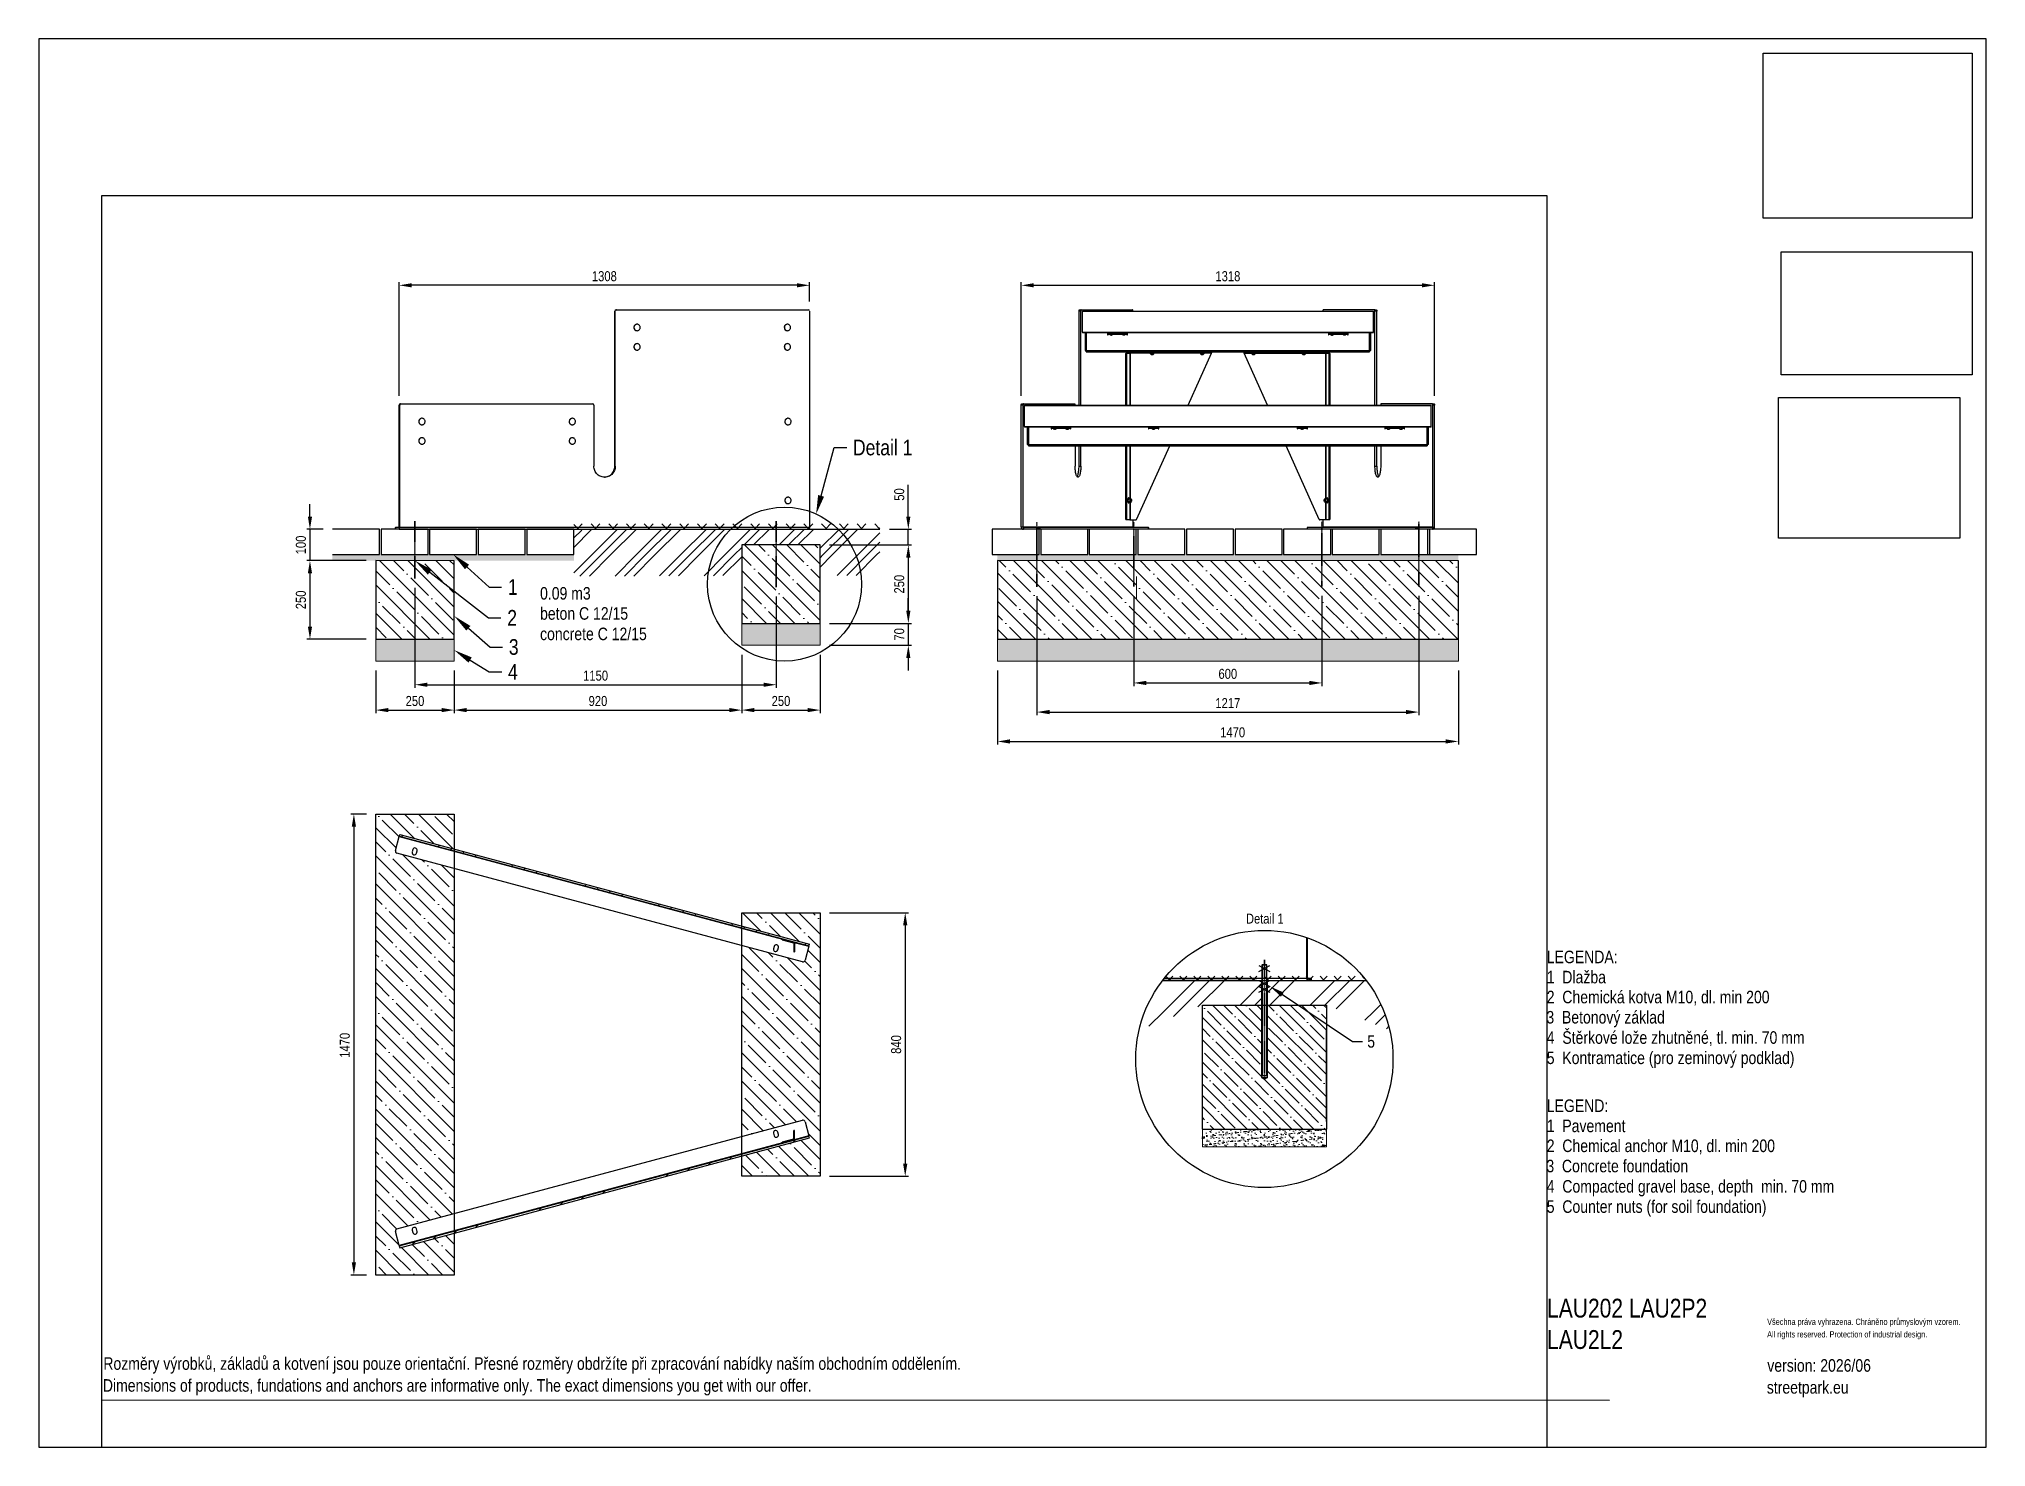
# Model space of a CAD drawing. Header units: millimetres. Extents: x 11758 to 17968, y 3782 to 8272.
import ezdxf
from ezdxf import colors
from ezdxf.entities.mleader import LeaderData, LeaderLine
from ezdxf.lldxf.tags import DXFTag
from ezdxf.math import Vec2, Vec3

# ---------------------------------------------------------------- set-up
doc = ezdxf.new("R2010")
doc.units = ezdxf.units.MM
doc.header["$LTSCALE"] = 0.1
doc.header["$XCLIPFRAME"] = 2
doc.linetypes.add('DashDot', pattern=[15, 9, -3, 0, -3])
doc.layers.add('Nekreslit', color=6, linetype='Continuous', plot=False)
doc.layers.add('SRAFY', color=251, linetype='Continuous', lineweight=13)
doc.styles.add('SEACAD_Arial', font='arial.ttf', dxfattribs={"width": 0.8})
tags = doc.linetypes.add('HIDDEN2', pattern=[4.7625, 3.175, -1.5875]).pattern_tags.tags
tags[6:7] = [DXFTag(74, 4), DXFTag(75, 0), DXFTag(340, '0'), DXFTag(46, 0.0), DXFTag(50, 0.0), DXFTag(44, 0.0), DXFTag(45, 0.0)]
tags[4:5] = [DXFTag(74, 4), DXFTag(75, 0), DXFTag(340, '0'), DXFTag(46, 0.0), DXFTag(50, 0.0), DXFTag(44, 0.0), DXFTag(45, 0.0)]
doc.dimstyles.new('ISO-25', dxfattribs={"dimtxt": 1.6, "dimasz": 2, "dimexe": 0.5, "dimexo": 1.5, "dimtad": 1, "dimdec": 0, "dimtxsty": 'SEACAD_Arial', "dimcen": 2, "dimadec": 0, "dimazin": 0, "dimtfac": 1, "dimtdec": 0, "dimtmove": 0, "dimatfit": 3, "dimfxl": 1, "dimarcsym": 0})
picture_1 = doc.add_image_def('image1.jpg', size_in_pixel=(1600, 1200))
picture_2 = doc.add_image_def('image2.jpg', size_in_pixel=(1600, 1200))
picture_3 = doc.add_image_def('image3.jpg', size_in_pixel=(1600, 1200))
pattern_1 = [(45, (12739.56, 4218.5), (-148.174, 148.174), []), (45, (12788.95, 4218.5), (-148.174, 148.174), []), (45, (12838.34, 4218.5), (-148.174, 148.174), []), (45, (12887.73, 4218.5), (-148.174, 148.174), [])]

msp = doc.modelspace()

# ---------------------------------------------------------------- texts
at = {"style": 'SEACAD_Arial', "width": 0.8}
for s, height, p in [('0.09 m3', 40, (13356.5, 6484)), ('beton C 12/15', 40, (13356.5, 6419.8)), ('concrete C 12/15', 40, (13356.5, 6354.6)), ('LEGENDA:', 40, (16567.2, 5324.5)), ('1  Dlažba', 40, (16567.2, 5260.3)), ('2  Chemická kotva M10, dl. min 200', 40, (16567.2, 5196.7)), ('3  Betonový základ', 40, (16566, 5132.2)), ('4  Štěrkové lože zhutněné, tl. min. 70 mm', 40, (16567.2, 5067.5)), ('5  Kontramatice (pro zeminový podklad)', 40, (16567.2, 5002.9)), ('LEGEND:', 40, (16567.2, 4850.1)), ('1  Pavement', 40, (16567.2, 4785.8)), ('2  Chemical anchor M10, dl. min 200', 40, (16567.2, 4722.3)), ('3  Concrete foundation', 40, (16566, 4657.8)), ('4  Compacted gravel base, depth  min. 70 mm', 40, (16567.2, 4593)), ('5  Counter nuts (for soil foundation)', 40, (16567.2, 4528.5)), ('Všechna práva vyhrazena. Chráněno průmyslovým vzorem.', 20, (17270.1, 4171.2)), ('All rights reserved. Protection of industrial design.', 20, (17270.1, 4131.2)), ('Rozměry výrobků, základů a kotvení jsou pouze orientační. Přesné rozměry obdržíte při zpracování nabídky naším obchodním oddělením.', 39.9982, (11963.7, 4028)), ('version: 2026/06', 40, (17270.6, 4021.9)), ('Dimensions of products, fundations and anchors are informative only. The exact dimensions you get with our offer.', 39.9982, (11962.1, 3958.2)), ('streetpark.eu', 40, (17269, 3952))]:
    msp.add_text(s, height=height, dxfattribs=at).set_placement(p)
at = {"attachment_point": 1, "style": 'SEACAD_Arial'}
for s, width, gutter_width, insert, char_height in [('Detail 1', 178.635, 158, (15608.1, 5482.5), 31.6), ('LAU202 LAU2P2\\PLAU2L2', 690.809, 200, (16568.2, 4254.6), 60)]:
    msp.add_mtext_dynamic_manual_height_columns(s, width=width, gutter_width=gutter_width, heights=[0], dxfattribs=dict(at, insert=insert, char_height=char_height))

# ---------------------------------------------------------------- blocks, each defined once
blk = doc.blocks.new('*D0')
at = {"color": 0, "lineweight": -2, "transparency": 16777216}
for p, q in [((14815.2, 6257.9), (14815.2, 6021.6)), ((16285.2, 6257.9), (16285.2, 6021.6)), ((14855.2, 6031.6), (16245.2, 6031.6))]:
    blk.add_line(p, q, dxfattribs=at)
at = {"color": 0, "transparency": 16777216}
for points in [[(14855.2, 6038.3), (14855.2, 6025), (14815.2, 6031.6)], [(16245.2, 6038.3), (16245.2, 6025), (16285.2, 6031.6)]]:
    blk.add_solid(points, dxfattribs=at)
at = {"layer": 'Defpoints', "color": 0, "transparency": 16777216}
for p in [(14815.2, 6287.9), (16285.2, 6287.9), (16285.2, 6031.6)]:
    blk.add_point(p, dxfattribs=at)
at = {"color": 0, "transparency": 16777216, "insert": (15565.4, 6060.5), "char_height": 32, "attachment_point": 5, "style": 'SEACAD_Arial'}
blk.add_mtext('1470', dxfattribs=at)
blk = doc.blocks.new('*D1')
at = {"color": 0, "lineweight": -2, "transparency": 16777216}
for p, q in [((12957.4, 6521.4), (12957.4, 6202.5)), ((14109.8, 6493.6), (14109.8, 6202.5)), ((12997.4, 6212.5), (14069.8, 6212.5))]:
    blk.add_line(p, q, dxfattribs=at)
at = {"color": 0, "transparency": 16777216}
for points in [[(12997.4, 6219.1), (12997.4, 6205.8), (12957.4, 6212.5)], [(14069.8, 6219.1), (14069.8, 6205.8), (14109.8, 6212.5)]]:
    blk.add_solid(points, dxfattribs=at)
at = {"layer": 'Defpoints', "color": 0, "transparency": 16777216}
for p in [(12957.4, 6551.4), (14109.8, 6523.6), (14109.8, 6212.5)]:
    blk.add_point(p, dxfattribs=at)
at = {"color": 0, "transparency": 16777216, "insert": (13533.6, 6241.3), "char_height": 32, "attachment_point": 5, "style": 'SEACAD_Arial'}
blk.add_mtext('1150', dxfattribs=at)
blk = doc.blocks.new('*D2')
at = {"color": 0, "lineweight": -2, "transparency": 16777216}
for p, q in [((14279.8, 6658.2), (14541, 6658.2)), ((14531, 6618.2), (14531, 6448.2)), ((14279.8, 6408.2), (14541, 6408.2))]:
    blk.add_line(p, q, dxfattribs=at)
at = {"color": 0, "transparency": 16777216}
for points in [[(14524.3, 6618.2), (14537.6, 6618.2), (14531, 6658.2)], [(14524.3, 6448.2), (14537.6, 6448.2), (14531, 6408.2)]]:
    blk.add_solid(points, dxfattribs=at)
at = {"layer": 'Defpoints', "color": 0, "transparency": 16777216}
for p in [(14249.8, 6658.2), (14249.8, 6408.2), (14531, 6408.2)]:
    blk.add_point(p, dxfattribs=at)
at = {"color": 0, "transparency": 16777216, "insert": (14502.1, 6533.2), "char_height": 32, "attachment_point": 5, "rotation": 90, "style": 'SEACAD_Arial'}
blk.add_mtext('250', dxfattribs=at)
blk = doc.blocks.new('*D3')
at = {"color": 0, "lineweight": -2, "transparency": 16777216}
for p, q in [((14531, 6448.2), (14531, 6488.2)), ((14279.8, 6408.2), (14541, 6408.2)), ((14531, 6408.2), (14531, 6338.2)), ((14279.8, 6338.2), (14541, 6338.2)), ((14531, 6298.2), (14531, 6258.2))]:
    blk.add_line(p, q, dxfattribs=at)
at = {"color": 0, "transparency": 16777216}
for points in [[(14524.3, 6448.2), (14537.6, 6448.2), (14531, 6408.2)], [(14524.3, 6298.2), (14537.6, 6298.2), (14531, 6338.2)]]:
    blk.add_solid(points, dxfattribs=at)
at = {"layer": 'Defpoints', "color": 0, "transparency": 16777216}
for p in [(14249.8, 6408.2), (14249.8, 6338.2), (14531, 6338.2)]:
    blk.add_point(p, dxfattribs=at)
at = {"color": 0, "transparency": 16777216, "insert": (14502.1, 6373.2), "char_height": 32, "attachment_point": 5, "rotation": 90, "style": 'SEACAD_Arial'}
blk.add_mtext('70', dxfattribs=at)
blk = doc.blocks.new('*D4')
at = {"color": 0, "lineweight": -2, "transparency": 16777216}
for p, q in [((12832.4, 6257.9), (12832.4, 6121.6)), ((13082.5, 6257.9), (13082.5, 6121.6)), ((12872.4, 6131.6), (13042.5, 6131.6))]:
    blk.add_line(p, q, dxfattribs=at)
at = {"color": 0, "transparency": 16777216}
for points in [[(12872.4, 6138.3), (12872.4, 6125), (12832.4, 6131.6)], [(13042.5, 6138.3), (13042.5, 6125), (13082.5, 6131.6)]]:
    blk.add_solid(points, dxfattribs=at)
at = {"layer": 'Defpoints', "color": 0, "transparency": 16777216}
for p in [(12832.4, 6287.9), (13082.5, 6287.9), (13082.5, 6131.6)]:
    blk.add_point(p, dxfattribs=at)
at = {"color": 0, "transparency": 16777216, "insert": (12957.5, 6160.5), "char_height": 32, "attachment_point": 5, "style": 'SEACAD_Arial'}
blk.add_mtext('250', dxfattribs=at)
blk = doc.blocks.new('*D5')
at = {"color": 0, "lineweight": -2, "transparency": 16777216}
for p, q in [((13999.8, 6308.2), (13999.8, 6121.6)), ((14249.8, 6308.2), (14249.8, 6121.6)), ((14039.8, 6131.6), (14209.8, 6131.6))]:
    blk.add_line(p, q, dxfattribs=at)
at = {"color": 0, "transparency": 16777216}
for points in [[(14039.8, 6138.3), (14039.8, 6125), (13999.8, 6131.6)], [(14209.8, 6138.3), (14209.8, 6125), (14249.8, 6131.6)]]:
    blk.add_solid(points, dxfattribs=at)
at = {"layer": 'Defpoints', "color": 0, "transparency": 16777216}
for p in [(13999.8, 6338.2), (14249.8, 6338.2), (14249.8, 6131.6)]:
    blk.add_point(p, dxfattribs=at)
at = {"color": 0, "transparency": 16777216, "insert": (14124.8, 6160.5), "char_height": 32, "attachment_point": 5, "style": 'SEACAD_Arial'}
blk.add_mtext('250', dxfattribs=at)
blk = doc.blocks.new('*D6')
at = {"color": 0, "lineweight": -2, "transparency": 16777216}
for p, q in [((13999.8, 6308.2), (13999.8, 6121.6)), ((13082.5, 6257.9), (13082.5, 6121.6)), ((13122.5, 6131.6), (13959.8, 6131.6))]:
    blk.add_line(p, q, dxfattribs=at)
at = {"color": 0, "transparency": 16777216}
for points in [[(13122.5, 6138.3), (13122.5, 6125), (13082.5, 6131.6)], [(13959.8, 6138.3), (13959.8, 6125), (13999.8, 6131.6)]]:
    blk.add_solid(points, dxfattribs=at)
at = {"layer": 'Defpoints', "color": 0, "transparency": 16777216}
for p in [(13999.8, 6338.2), (13082.5, 6287.9), (13999.8, 6131.6)]:
    blk.add_point(p, dxfattribs=at)
at = {"color": 0, "transparency": 16777216, "insert": (13541.1, 6160.5), "char_height": 32, "attachment_point": 5, "style": 'SEACAD_Arial'}
blk.add_mtext('920', dxfattribs=at)
blk = doc.blocks.new('*D7')
at = {"color": 0, "lineweight": -2, "transparency": 16777216}
for p, q in [((14531, 6748.2), (14531, 6849.8)), ((14470.5, 6708.2), (14541, 6708.2)), ((14531, 6658.2), (14531, 6708.2)), ((14434.8, 6658.2), (14541, 6658.2)), ((14531, 6618.2), (14531, 6578.2))]:
    blk.add_line(p, q, dxfattribs=at)
at = {"color": 0, "transparency": 16777216}
for points in [[(14524.3, 6748.2), (14537.6, 6748.2), (14531, 6708.2)], [(14524.3, 6618.2), (14537.6, 6618.2), (14531, 6658.2)]]:
    blk.add_solid(points, dxfattribs=at)
at = {"layer": 'Defpoints', "color": 0, "transparency": 16777216}
for p in [(14440.5, 6708.2), (14531, 6708.2), (14404.8, 6658.2)]:
    blk.add_point(p, dxfattribs=at)
at = {"color": 0, "transparency": 16777216, "insert": (14502.1, 6819), "char_height": 32, "attachment_point": 5, "rotation": 90, "style": 'SEACAD_Arial'}
blk.add_mtext('50', dxfattribs=at)
blk = doc.blocks.new('*D8')
at = {"color": 0, "lineweight": -2, "transparency": 16777216}
for p, q in [((12622.6, 6748.2), (12622.6, 6788.2)), ((12664.3, 6708.2), (12612.6, 6708.2)), ((12622.6, 6708.2), (12622.6, 6608.2)), ((12802.4, 6608.2), (12612.6, 6608.2)), ((12622.6, 6568.2), (12622.6, 6528.2))]:
    blk.add_line(p, q, dxfattribs=at)
at = {"color": 0, "transparency": 16777216}
for points in [[(12616, 6748.2), (12629.3, 6748.2), (12622.6, 6708.2)], [(12616, 6568.2), (12629.3, 6568.2), (12622.6, 6608.2)]]:
    blk.add_solid(points, dxfattribs=at)
at = {"layer": 'Defpoints', "color": 0, "transparency": 16777216}
for p in [(12694.3, 6708.2), (12622.6, 6608.2), (12832.4, 6608.2)]:
    blk.add_point(p, dxfattribs=at)
at = {"color": 0, "transparency": 16777216, "insert": (12593.8, 6658.2), "char_height": 32, "attachment_point": 5, "rotation": 90, "style": 'SEACAD_Arial'}
blk.add_mtext('100', dxfattribs=at)
blk = doc.blocks.new('*D9')
at = {"color": 0, "lineweight": -2, "transparency": 16777216}
for p, q in [((12802.4, 6608.2), (12612.6, 6608.2)), ((12622.6, 6568.2), (12622.6, 6397.9)), ((12802.4, 6357.9), (12612.6, 6357.9))]:
    blk.add_line(p, q, dxfattribs=at)
at = {"color": 0, "transparency": 16777216}
for points in [[(12616, 6568.2), (12629.3, 6568.2), (12622.6, 6608.2)], [(12616, 6397.9), (12629.3, 6397.9), (12622.6, 6357.9)]]:
    blk.add_solid(points, dxfattribs=at)
at = {"layer": 'Defpoints', "color": 0, "transparency": 16777216}
for p in [(12832.4, 6608.2), (12622.6, 6357.9), (12832.4, 6357.9)]:
    blk.add_point(p, dxfattribs=at)
at = {"color": 0, "transparency": 16777216, "insert": (12593.8, 6483.1), "char_height": 32, "attachment_point": 5, "rotation": 90, "style": 'SEACAD_Arial'}
blk.add_mtext('250', dxfattribs=at)
blk = doc.blocks.new('*D11')
at = {"color": 0, "lineweight": -2, "transparency": 16777216}
for p, q in [((14279.8, 5485.3), (14531.1, 5485.3)), ((14521.1, 5445.3), (14521.1, 4685.3)), ((14279.8, 4645.3), (14531.1, 4645.3))]:
    blk.add_line(p, q, dxfattribs=at)
at = {"color": 0, "transparency": 16777216}
for points in [[(14514.4, 5445.3), (14527.8, 5445.3), (14521.1, 5485.3)], [(14514.4, 4685.3), (14527.8, 4685.3), (14521.1, 4645.3)]]:
    blk.add_solid(points, dxfattribs=at)
at = {"layer": 'Defpoints', "color": 0, "transparency": 16777216}
for p in [(14249.8, 5485.3), (14249.8, 4645.3), (14521.1, 4645.3)]:
    blk.add_point(p, dxfattribs=at)
at = {"color": 0, "transparency": 16777216, "insert": (14492.3, 5065.3), "char_height": 32, "attachment_point": 5, "rotation": 90, "style": 'SEACAD_Arial'}
blk.add_mtext('840', dxfattribs=at)
blk = doc.blocks.new('*D12')
at = {"color": 0, "lineweight": -2, "transparency": 16777216}
for p, q in [((12802.5, 5800.3), (12752.7, 5800.3)), ((12762.7, 5760.3), (12762.7, 4370.3)), ((12802.5, 4330.3), (12752.7, 4330.3))]:
    blk.add_line(p, q, dxfattribs=at)
at = {"color": 0, "transparency": 16777216}
for points in [[(12756.1, 5760.3), (12769.4, 5760.3), (12762.7, 5800.3)], [(12756.1, 4370.3), (12769.4, 4370.3), (12762.7, 4330.3)]]:
    blk.add_solid(points, dxfattribs=at)
at = {"layer": 'Defpoints', "color": 0, "transparency": 16777216}
for p in [(12832.5, 5800.3), (12762.7, 4330.3), (12832.5, 4330.3)]:
    blk.add_point(p, dxfattribs=at)
at = {"color": 0, "transparency": 16777216, "insert": (12733.9, 5062.8), "char_height": 32, "attachment_point": 5, "rotation": 90, "style": 'SEACAD_Arial'}
blk.add_mtext('1470', dxfattribs=at)
blk = doc.blocks.new('*D13')
at = {"color": 0, "lineweight": -2, "transparency": 16777216}
for p, q in [((15250, 6495.2), (15250, 6208.2)), ((15850, 6495.7), (15850, 6208.2)), ((15290, 6218.2), (15810, 6218.2))]:
    blk.add_line(p, q, dxfattribs=at)
at = {"color": 0, "transparency": 16777216}
for points in [[(15290, 6224.9), (15290, 6211.5), (15250, 6218.2)], [(15810, 6224.9), (15810, 6211.5), (15850, 6218.2)]]:
    blk.add_solid(points, dxfattribs=at)
at = {"layer": 'Defpoints', "color": 0, "transparency": 16777216}
for p in [(15250, 6525.2), (15850, 6525.7), (15850, 6218.2)]:
    blk.add_point(p, dxfattribs=at)
at = {"color": 0, "transparency": 16777216, "insert": (15550, 6247), "char_height": 32, "attachment_point": 5, "style": 'SEACAD_Arial'}
blk.add_mtext('600', dxfattribs=at)
blk = doc.blocks.new('*D14')
at = {"color": 0, "lineweight": -2, "transparency": 16777216}
for p, q in [((14941.3, 6495.2), (14941.3, 6115.3)), ((16158.7, 6495.7), (16158.7, 6115.3)), ((14981.3, 6125.3), (16118.7, 6125.3))]:
    blk.add_line(p, q, dxfattribs=at)
at = {"color": 0, "transparency": 16777216}
for points in [[(14981.3, 6132), (14981.3, 6118.6), (14941.3, 6125.3)], [(16118.7, 6132), (16118.7, 6118.6), (16158.7, 6125.3)]]:
    blk.add_solid(points, dxfattribs=at)
at = {"layer": 'Defpoints', "color": 0, "transparency": 16777216}
for p in [(14941.3, 6525.2), (16158.7, 6525.7), (16158.7, 6125.3)]:
    blk.add_point(p, dxfattribs=at)
at = {"color": 0, "transparency": 16777216, "insert": (15550, 6153.9), "char_height": 32, "attachment_point": 5, "style": 'SEACAD_Arial'}
blk.add_mtext('1217', dxfattribs=at)
blk = doc.blocks.new('*D31')
at = {"color": 0, "lineweight": -2, "transparency": 16777216}
for p, q in [((14891.2, 7134.2), (14891.2, 7496.1)), ((14931.2, 7486.1), (16169.3, 7486.1)), ((16209.3, 7134.2), (16209.3, 7496.1))]:
    blk.add_line(p, q, dxfattribs=at)
at = {"color": 0, "transparency": 16777216}
for points in [[(14931.2, 7492.8), (14931.2, 7479.5), (14891.2, 7486.1)], [(16169.3, 7492.8), (16169.3, 7479.5), (16209.3, 7486.1)]]:
    blk.add_solid(points, dxfattribs=at)
at = {"layer": 'Defpoints', "color": 0, "transparency": 16777216}
for p in [(16209.3, 7486.1), (14891.2, 7104.2), (16209.3, 7104.2)]:
    blk.add_point(p, dxfattribs=at)
at = {"color": 0, "transparency": 16777216, "insert": (15550.2, 7515), "char_height": 32, "attachment_point": 5, "style": 'SEACAD_Arial'}
blk.add_mtext('1318', dxfattribs=at)
blk = doc.blocks.new('*D32')
at = {"color": 0, "lineweight": -2, "transparency": 16777216}
for p, q in [((12907.3, 7134.2), (12907.3, 7496.1)), ((14175.7, 7486.1), (12947.3, 7486.1)), ((14215.7, 7434.2), (14215.7, 7496.1))]:
    blk.add_line(p, q, dxfattribs=at)
at = {"color": 0, "transparency": 16777216}
for points in [[(12947.3, 7492.8), (12947.3, 7479.5), (12907.3, 7486.1)], [(14175.7, 7492.8), (14175.7, 7479.5), (14215.7, 7486.1)]]:
    blk.add_solid(points, dxfattribs=at)
at = {"layer": 'Defpoints', "color": 0, "transparency": 16777216}
for p in [(12907.3, 7486.1), (14215.7, 7404.2), (12907.3, 7104.2)]:
    blk.add_point(p, dxfattribs=at)
at = {"color": 0, "transparency": 16777216, "insert": (13561.5, 7515), "char_height": 32, "attachment_point": 5, "style": 'SEACAD_Arial'}
blk.add_mtext('1308', dxfattribs=at)

# ---------------------------------------------------------------- dimensions: what is measured, and where the dimension line sits
for base, p1, p2, picture, middle in [((12907.3, 7486.1), (14215.7, 7404.2), (12907.3, 7104.2), '*D32', (13561.5, 7515)), ((16209.3, 7486.1), (14891.2, 7104.2), (16209.3, 7104.2), '*D31', (15550.2, 7515)), ((15850, 6218.2), (15250, 6525.2), (15850, 6525.7), '*D13', (15550, 6247))]:
    dim = msp.add_linear_dim(base=base, p1=p1, p2=p2, dimstyle='ISO-25')
    dim.commit()
    dim.dimension.update_dxf_attribs({"geometry": picture, "text_midpoint": middle})
for base, p1, p2, picture, middle in [((14531, 6708.2), (14404.8, 6658.2), (14440.5, 6708.2), '*D7', (14531, 6819)), ((12622.6, 6608.2), (12694.3, 6708.2), (12832.4, 6608.2), '*D8', (12622.6, 6658.2)), ((12622.6, 6357.9), (12832.4, 6608.2), (12832.4, 6357.9), '*D9', (12622.6, 6483.1)), ((12762.7, 4330.3), (12832.5, 5800.3), (12832.5, 4330.3), '*D12', (12762.7, 5062.8))]:
    dim = msp.add_linear_dim(base=base, p1=p1, p2=p2, angle=90, dimstyle='ISO-25')
    dim.commit()
    dim.dimension.update_dxf_attribs({"geometry": picture, "text_midpoint": middle, "dimtype": 160})
dim = msp.add_linear_dim(base=(14531, 6408.2), p1=(14249.8, 6658.2), p2=(14249.8, 6408.2), angle=90, dimstyle='ISO-25', override={"dimscale": 0})
dim.commit()
dim.dimension.update_dxf_attribs({"geometry": '*D2', "text_midpoint": (14531, 6533.2), "dimtype": 160})
for base, p1, p2, picture, middle in [((14109.8, 6212.5), (12957.4, 6551.4), (14109.8, 6523.6), '*D1', (13533.6, 6212.5)), ((16285.2, 6031.6), (14815.2, 6287.9), (16285.2, 6287.9), '*D0', (15565.4, 6031.6))]:
    dim = msp.add_linear_dim(base=base, p1=p1, p2=p2, dimstyle='ISO-25', override={"dimscale": 0, "dimrnd": 10})
    dim.commit()
    dim.dimension.update_dxf_attribs({"geometry": picture, "text_midpoint": middle, "dimtype": 160})
dim = msp.add_linear_dim(base=(16158.7, 6125.3), p1=(14941.3, 6525.2), p2=(16158.7, 6525.7), dimstyle='ISO-25')
dim.commit()
dim.dimension.update_dxf_attribs({"geometry": '*D14', "text_midpoint": (15550, 6125.3), "dimtype": 160})
dim = msp.add_linear_dim(base=(14531, 6338.2), p1=(14249.8, 6408.2), p2=(14249.8, 6338.2), angle=90, dimstyle='ISO-25', override={"dimscale": 0, "dimtmove": 1})
dim.commit()
dim.dimension.update_dxf_attribs({"geometry": '*D3', "text_midpoint": (14502.1, 6373.2)})
for base, p1, p2, override, picture, middle in [((13999.8, 6131.6), (13082.5, 6287.9), (13999.8, 6338.2), {"dimscale": 0, "dimrnd": 10}, '*D6', (13541.1, 6160.5)), ((14249.8, 6131.6), (13999.8, 6338.2), (14249.8, 6338.2), {"dimscale": 0}, '*D5', (14124.8, 6160.5)), ((13082.5, 6131.6), (12832.4, 6287.9), (13082.5, 6287.9), {"dimscale": 0}, '*D4', (12957.5, 6160.5))]:
    dim = msp.add_linear_dim(base=base, p1=p1, p2=p2, dimstyle='ISO-25', override=override)
    dim.commit()
    dim.dimension.update_dxf_attribs({"geometry": picture, "text_midpoint": middle})
dim = msp.add_linear_dim(base=(14521.1, 4645.3), p1=(14249.8, 5485.3), p2=(14249.8, 4645.3), angle=90, dimstyle='ISO-25')
dim.commit()
dim.dimension.update_dxf_attribs({"geometry": '*D11', "text_midpoint": (14492.3, 5065.3)})

# ---------------------------------------------------------------- hatches: boundary and pattern name
at = {"linetype": 'Continuous', "lineweight": 18}
h = msp.add_hatch(dxfattribs=at)
h.set_pattern_fill('DIN 201 OCEL A OCELOVÁ LITINA', color=256, scale=11, style=0, pattern_type=2)
h.set_pattern_definition(pattern_1)
h.paths.add_polyline_path([(12907.3, 5729.6), (14214.2, 5379.4), (14215.7, 5385.2), (12908.8, 5735.4)], flags=0)
h = msp.add_hatch(dxfattribs=at)
h.set_pattern_fill('DIN 201 OCEL A OCELOVÁ LITINA', color=256, scale=11, style=0, pattern_type=2)
h.set_pattern_definition(pattern_1)
h.paths.add_polyline_path([(14214.2, 4773.3), (12907.3, 4423.1), (12908.8, 4417.3), (14215.7, 4767.5)], flags=0)
at = {"layer": 'SRAFY'}
h = msp.add_hatch(dxfattribs=at)
h.set_pattern_fill('GOST_GROUND', color=256, scale=10)
h.set_pattern_definition([(45, (6450.33, 1393.59), (141.4214, -9e-15), [200]), (45, (6480.33, 1393.59), (141.4214, -9e-15), [200]), (45, (6510.33, 1393.59), (141.4214, -9e-15), [200])])
h.paths.add_polyline_path([(13999.8, 6560.6), (13464.1, 6558.3), (13464.5, 6705.8), (14440.5, 6708.2), (14440.5, 6560.8), (14249.8, 6560.8), (14249.8, 6658.2), (13999.8, 6658.2)])
h = msp.add_hatch(dxfattribs=at)
h.set_pattern_fill('TERACO', color=256, scale=20)
h.set_pattern_definition([(45, (6914.72, 1393.59), (-28.28427, 28.28427), [20, -20]), (135, (6971.29, 1393.59), (-28.28427, -28.28427), [20, -20])])
h.paths.add_polyline_path([(13464.4, 6708.2), (13464.4, 6731.3), (14440.5, 6731.3), (14440.5, 6708.3)])
h = msp.add_hatch(dxfattribs=at)
h.set_pattern_fill('ANSI35', color=256, scale=10, angle=90)
h.set_pattern_definition([(135, (5958.34, 1148.074), (-44.9013, -44.9013), []), (135, (5958.34, 1192.975), (-44.9013, -44.9013), [79.375, -15.875, 0, -15.875])])
h.paths.add_polyline_path([(14249.8, 6658.2), (13999.8, 6658.2), (13999.8, 6408.2), (14249.8, 6408.2)])
h = msp.add_hatch(dxfattribs=at)
h.set_pattern_fill('AR-SAND', color=256, scale=0.5)
h.set_pattern_definition([(37.5, (5538.856, 1393.591), (-0.800016, 24.47066), [0, -19.304, 0, -21.59, 0, -20.6375]), (7.5, (5538.856, 1393.59), (22.47616, 35.84126), [0, -10.414, 0, -17.399, 0, -6.6675]), (327.5, (5523.235, 1393.591), (39.54962, 0.07186), [0, -6.35, 0, -22.86, 0, -29.845]), (317.5, (5523.235, 1393.59), (38.17782, 11.14647), [0, -3.175, 0, -14.986, 0, -17.145])])
h.paths.add_polyline_path([(12694.3, 6628.2), (12694.3, 6608.3), (12104.8, 6608.2), (12224.8, 6608.1), (12224.8, 6628.2)])
h.paths.add_polyline_path([(13464.3, 6607.9), (13464.3, 6628.2), (12224.8, 6628.2), (12224.8, 6608.1), (12354.8, 6607.9)])
h = msp.add_hatch(dxfattribs=at)
h.set_pattern_fill('ANSI35', color=256, scale=10, angle=90)
h.set_pattern_definition([(135, (6231.506, 1097.8), (-44.9013, -44.9013), []), (135, (6231.506, 1142.703), (-44.9013, -44.9013), [79.375, -15.875, 0, -15.875])])
h.paths.add_polyline_path([(13082.4, 6608.1), (12832.4, 6608.2), (12832.4, 6357.9), (13082.5, 6358.1)])
h = msp.add_hatch(dxfattribs=at)
h.set_pattern_fill('AR-SAND', color=256, scale=0.5)
h.set_pattern_definition([(37.5, (8990.623, 1393.591), (-0.800016, 24.47066), [0, -19.304, 0, -21.59, 0, -20.6375]), (7.5, (8990.623, 1393.59), (22.47616, 35.84126), [0, -10.414, 0, -17.399, 0, -6.6675]), (327.5, (8975.002, 1393.591), (39.54962, 0.07186), [0, -6.35, 0, -22.86, 0, -29.845]), (317.5, (8975.002, 1393.59), (38.17782, 11.14647), [0, -3.175, 0, -14.986, 0, -17.145])])
h.paths.add_polyline_path([(14815.2, 6628.2), (14815.2, 6608.3), (15556.6, 6608.2), (15676.6, 6608.1), (15676.6, 6628.2)])
h.paths.add_polyline_path([(16285.2, 6607.9), (16285.2, 6628.2), (15676.6, 6628.2), (15676.6, 6608.1), (15806.6, 6607.9)])
h = msp.add_hatch(dxfattribs=at)
h.set_pattern_fill('ANSI35', color=256, scale=10, angle=90)
h.set_pattern_definition([(135, (9869.4, 1097.8), (-44.9013, -44.9013), []), (135, (9869.4, 1142.703), (-44.9013, -44.9013), [79.375, -15.875, 0, -15.875])])
h.paths.add_polyline_path([(16285.2, 6608.1), (15333.8, 6608.2), (15333.8, 6357.9), (16285.2, 6358.1)])
edge = h.paths.add_edge_path()
edge.add_line((15333.8, 6608.2), (14815.2, 6608.2))
edge.add_line((14815.2, 6608.2), (14815.2, 6357.9))
edge.add_line((14815.2, 6357.9), (15306.8, 6357.9))
edge.add_arc((15306.8, 6357.9), 0.01, 270.00009, 540)
edge.add_arc((15306.8, 6357.9), 0.01, 180, 270.00009)
edge.add_line((15306.8, 6357.9), (15333.8, 6357.9))
edge.add_line((15333.8, 6357.9), (15333.8, 6608.2))
h = msp.add_hatch(dxfattribs=at)
h.set_pattern_fill('AR-SAND', color=256, scale=0.5)
h.set_pattern_definition([(37.5, (7468.933, -303.591), (-0.800016, 24.47066), [0, -19.304, 0, -21.59, 0, -20.6375]), (7.5, (7468.933, -303.59), (22.47616, 35.84126), [0, -10.414, 0, -17.399, 0, -6.6675]), (327.5, (7453.312, -303.59), (39.54962, 0.07186), [0, -6.35, 0, -22.86, 0, -29.845]), (317.5, (7453.31, -303.59), (38.17782, 11.14647), [0, -3.175, 0, -14.986, 0, -17.145])])
h.paths.add_polyline_path([(13082.5, 6357.9), (12832.4, 6357.9), (12832.4, 6287.9), (13082.5, 6287.9)])
h.paths.add_polyline_path([(13999.8, 6408.2), (14249.8, 6408.2), (14249.8, 6338.2), (13999.8, 6338.2)])
h = msp.add_hatch(dxfattribs=at)
h.set_pattern_fill('AR-SAND', color=256, scale=0.5)
h.set_pattern_definition([(37.5, (9869.398, 1097.802), (-0.800016, 24.47066), [0, -19.304, 0, -21.59, 0, -20.6375]), (7.5, (9869.398, 1097.802), (22.47616, 35.84126), [0, -10.414, 0, -17.399, 0, -6.6675]), (327.5, (9853.777, 1097.802), (39.54962, 0.07186), [0, -6.35, 0, -22.86, 0, -29.845]), (317.5, (9853.777, 1097.802), (38.17782, 11.14647), [0, -3.175, 0, -14.986, 0, -17.145])])
h.paths.add_polyline_path([(16285.2, 6287.9), (16285.2, 6357.9), (14815.2, 6357.8), (14815.2, 6287.8)])
h = msp.add_hatch(dxfattribs=at)
h.set_pattern_fill('ANSI35', color=256, scale=10, angle=90)
h.paths.add_polyline_path([(13082.5, 5626.7), (12900, 5675.6, -0.414214), (12895.1, 5684.2), (12907, 5728.6), (12907.3, 5729.6), (12908.8, 5735.4), (13082.5, 5688.8), (13082.5, 5800.3), (12832.5, 5800.3), (12832.5, 4330.3), (13082.5, 4330.3), (13082.5, 4463.8), (12908.8, 4417.3), (12907.3, 4423.1), (12895.1, 4468.5, -0.414214), (12900, 4477), (13082.5, 4525.9)])
h.paths.add_polyline_path([(14249.8, 5485.3), (13999.8, 5485.3), (13999.8, 5443), (14215.7, 5385.2), (14214.2, 5379.4), (14202, 5334, -0.414214), (14193.4, 5329.1), (13999.8, 5380.9), (13999.8, 4771.7), (14193.4, 4823.6, -0.414214), (14202, 4818.7), (14213.9, 4774.2), (14214.2, 4773.3), (14215.7, 4767.5), (13999.8, 4709.6), (13999.8, 4645.3), (14249.8, 4645.3)])
h = msp.add_hatch(dxfattribs=at)
h.set_pattern_fill('TERACO', color=256, scale=15.799973)
h.set_pattern_definition([(45, (9151.93, 1071.098), (-22.34454, 22.34454), [15.79997, -15.79997]), (135, (9196.618, 1071.098), (-22.34454, -22.34454), [15.79997, -15.79997])])
h.paths.add_polyline_path([(15349.3, 5269.7), (15349.3, 5287.9), (15984.1, 5287.9), (15984.1, 5269.7)])
h = msp.add_hatch(dxfattribs=at)
h.set_pattern_fill('GOST_GROUND', color=256, scale=15.799973)
h.set_pattern_definition([(45, (9758.33, 1818.05), (223.4454, -1e-14), [316]), (45, (9805.73, 1818.05), (223.4454, -1e-14), [316]), (45, (9853.13, 1818.05), (223.4454, -1e-14), [316])])
edge = h.paths.add_edge_path()
edge.add_line((15658.8, 5269.7), (15641.4, 5269.7))
edge.add_line((15641.4, 5269.7), (15342.1, 5269.7))
edge.add_arc((15666.7, 5019.1), 410.1, 142.33693, 166.98753)
edge.add_line((15267.2, 5111.5), (15469.2, 5190.7))
edge.add_line((15469.2, 5190.7), (15658.8, 5190.7))
edge.add_line((15658.8, 5190.7), (15658.8, 5269.7))
edge = h.paths.add_edge_path()
edge.add_line((15991.4, 5269.7), (15692, 5269.7))
edge.add_line((15692, 5269.7), (15674.6, 5269.7))
edge.add_line((15674.6, 5269.7), (15674.6, 5190.7))
edge.add_line((15674.6, 5190.7), (15864.2, 5190.7))
edge.add_line((15864.2, 5190.7), (16066.3, 5111.5))
edge.add_arc((15666.7, 5019.1), 410.1, 13.01247, 37.66307)
h = msp.add_hatch(dxfattribs=at)
h.set_pattern_fill('ANSI35', color=256, scale=7.899987, angle=90)
h.set_pattern_definition([(135, (6226.71, 1623.876), (-35.47195, -35.47195), []), (135, (6226.71, 1659.35), (-35.47195, -35.47195), [62.70614, -12.54123, 0, -12.54123])])
h.paths.add_polyline_path([(15657.2, 5190.7), (15469.2, 5190.7), (15469.2, 4795.8), (15864.2, 4795.8), (15864.2, 5190.7), (15676.2, 5190.7), (15676.2, 4960.6), (15666.7, 4955.1), (15657.2, 4960.6)])
h = msp.add_hatch(dxfattribs=at)
h.set_pattern_fill('AR-SAND', color=256, scale=0.394999)
h.set_pattern_definition([(37.5, (11124.68, 638.826), (-0.63201, 19.33179), [0, -15.250134, 0, -17.05607, 0, -16.303597]), (7.5, (11124.68, 638.826), (17.75614, 28.31454), [0, -8.227046, 0, -13.745187, 0, -5.267316]), (327.5, (11112.339, 638.826), (31.244146, 0.05677), [0, -5.01649, 0, -18.05937, 0, -23.57751]), (317.5, (11112.34, 638.826), (30.16043, 8.80569), [0, -2.508246, 0, -11.83892, 0, -13.544527])])
h.paths.add_polyline_path([(15864.2, 4739), (15864.2, 4794.3), (15469.2, 4794.3), (15469.2, 4739)])

# ---------------------------------------------------------------- linework, layer by layer
for p, q in [((13596.5, 7404.2), (13595, 7404.2)), ((13595, 6909.7), (13595, 7404.2)), ((13596.5, 6909.7), (13596.5, 7404.2)), ((13598.9, 7408.2), (13600.4, 7408.2)), ((13600.4, 7408.2), (14211.8, 7408.2)), ((14215.7, 7404.2), (14215.7, 6715.2)), ((15081.2, 7404.2), (15075.4, 7404.2)), ((15075.4, 7104.2), (15075.4, 7404.2)), ((15076.5, 7408.2), (15082.3, 7408.2)), ((15081.2, 7104.2), (15081.2, 7404.2)), ((15082.3, 7408.2), (15246.1, 7408.2)), ((16014.2, 7402.2), (15086.2, 7402.2)), ((15086.2, 7336.2), (15086.2, 7402.2)), ((15086.7, 7404.2), (16013.7, 7404.2)), ((16018.2, 7408.2), (15854.3, 7408.2)), ((16014.2, 7336.2), (16014.2, 7402.2)), ((16018.2, 7408.2), (16023.9, 7408.2)), ((16019.2, 7104.2), (16019.2, 7404.2)), ((16025, 7404.2), (16019.2, 7404.2)), ((16025, 7104.2), (16025, 7404.2)), ((13666, 7362.1), (13665.8, 7362.1)), ((13665.8, 7341.4), (13666, 7341.4)), ((14145.5, 7362.1), (14145.4, 7362.1)), ((14145.4, 7341.4), (14145.5, 7341.4)), ((15086.2, 7336.2), (16014.2, 7336.2)), ((16013.7, 7334.2), (15086.7, 7334.2)), ((15094.6, 7334.2), (15094.6, 7278.2)), ((15098.6, 7334.2), (15098.6, 7278.2)), ((15166.7, 7334.2), (15166.7, 7328.7)), ((15166.7, 7328.7), (15168.2, 7328.7)), ((15168.2, 7331.2), (15168.2, 7334.2)), ((15172.2, 7331.2), (15168.2, 7331.2)), ((15168.2, 7331.2), (15168.2, 7330.2)), ((15168.2, 7328.7), (15168.2, 7330.2)), ((15168.2, 7330.2), (15172.7, 7330.2)), ((15172.2, 7334.2), (15172.2, 7331.2)), ((15172.2, 7331.2), (15224.2, 7331.2)), ((15175.6, 7327.8), (15175.6, 7328.1)), ((15175.6, 7327.8), (15175.6, 7328.1)), ((15176, 7327.6), (15176, 7328)), ((15180.5, 7328), (15180.5, 7327.6)), ((15180.8, 7327.8), (15180.8, 7328.1)), ((15180.8, 7327.8), (15180.8, 7328.1)), ((15183.7, 7330.2), (15212.7, 7330.2)), ((15215.6, 7327.8), (15215.6, 7328.1)), ((15215.6, 7327.8), (15215.6, 7328.1)), ((15216, 7327.6), (15216, 7328)), ((15220.5, 7328), (15220.5, 7327.6)), ((15220.8, 7327.8), (15220.8, 7328.1)), ((15220.8, 7327.8), (15220.8, 7328.1)), ((15223.7, 7330.2), (15228.2, 7330.2)), ((15224.2, 7331.2), (15224.2, 7334.2)), ((15228.2, 7331.2), (15224.2, 7331.2)), ((15228.2, 7334.2), (15228.2, 7331.2)), ((15228.2, 7330.2), (15228.2, 7331.2)), ((15228.2, 7330.2), (15228.2, 7328.7)), ((15228.2, 7328.7), (15229.7, 7328.7)), ((15229.7, 7328.7), (15229.7, 7334.2)), ((15870.7, 7334.2), (15870.7, 7328.7)), ((15870.7, 7328.7), (15872.2, 7328.7)), ((15872.2, 7331.2), (15872.2, 7334.2)), ((15876.2, 7331.2), (15872.2, 7331.2)), ((15872.2, 7331.2), (15872.2, 7330.2)), ((15872.2, 7328.7), (15872.2, 7330.2)), ((15872.2, 7330.2), (15876.7, 7330.2)), ((15876.2, 7334.2), (15876.2, 7331.2)), ((15928.2, 7331.2), (15876.2, 7331.2)), ((15879.6, 7327.8), (15879.6, 7328.1)), ((15879.6, 7327.8), (15879.6, 7328.1)), ((15880, 7327.6), (15880, 7328)), ((15884.5, 7328), (15884.5, 7327.6)), ((15884.8, 7327.8), (15884.8, 7328.1)), ((15884.8, 7327.8), (15884.8, 7328.1)), ((15887.7, 7330.2), (15916.7, 7330.2)), ((15919.6, 7327.8), (15919.6, 7328.1)), ((15919.6, 7327.8), (15919.6, 7328.1)), ((15920, 7327.6), (15920, 7328)), ((15924.5, 7328), (15924.5, 7327.6)), ((15924.8, 7327.8), (15924.8, 7328.1)), ((15924.8, 7327.8), (15924.8, 7328.1)), ((15927.7, 7330.2), (15932.2, 7330.2)), ((15928.2, 7331.2), (15928.2, 7334.2)), ((15932.2, 7331.2), (15928.2, 7331.2)), ((15932.2, 7334.2), (15932.2, 7331.2)), ((15932.2, 7330.2), (15932.2, 7331.2)), ((15932.2, 7330.2), (15932.2, 7328.7)), ((15932.2, 7328.7), (15933.7, 7328.7)), ((15933.7, 7328.7), (15933.7, 7334.2)), ((16001.8, 7278.2), (16001.8, 7334.2)), ((16005.8, 7278.2), (16005.8, 7334.2)), ((13666, 7300.1), (13665.8, 7300.1)), ((13665.8, 7279.4), (13666, 7279.4)), ((14145.5, 7300.1), (14145.4, 7300.1)), ((14145.4, 7279.4), (14145.5, 7279.4)), ((15098.6, 7278.2), (15094.6, 7278.2)), ((15098.6, 7274.2), (15098.6, 7278.2)), ((15098.6, 7278.2), (16001.8, 7278.2)), ((15098.6, 7274.2), (16001.8, 7274.2)), ((15175.6, 7327.8), (15175.6, 7327.8)), ((15176.3, 7327.8), (15176.3, 7327.8)), ((15177.5, 7327.8), (15177.5, 7327.8)), ((15179, 7327.8), (15179, 7327.8)), ((15180.1, 7327.8), (15180.1, 7327.8)), ((15180.8, 7327.8), (15180.8, 7327.8)), ((15215.6, 7327.8), (15215.6, 7327.8)), ((15216.3, 7327.8), (15216.3, 7327.8)), ((15217.5, 7327.8), (15217.5, 7327.8)), ((15219, 7327.8), (15219, 7327.8)), ((15220.1, 7327.8), (15220.1, 7327.8)), ((15220.8, 7327.8), (15220.8, 7327.8)), ((15227.8, 7268.2), (15224.9, 7268.2)), ((15224.9, 7104.2), (15224.9, 7268.2)), ((15225.5, 7270.2), (15228.3, 7270.2)), ((15227.8, 7104.2), (15227.8, 7268.2)), ((15228.3, 7270.2), (15237.4, 7270.2)), ((15229, 7274.2), (15229, 7271.2)), ((15231, 7271.2), (15229, 7271.2)), ((15231, 7274.2), (15231, 7271.2)), ((15496.4, 7271.2), (15231, 7271.2)), ((15238.4, 7270.2), (15237.4, 7270.2)), ((15237.4, 7270.2), (15237.4, 7104.2)), ((15300.4, 7270.2), (15238.4, 7270.2)), ((15238.4, 7270.2), (15238.4, 7104.2)), ((15300.4, 7271.2), (15300.4, 7270.2)), ((15316.4, 7270.2), (15300.4, 7270.2)), ((15301.4, 7270.2), (15301.4, 7269.4)), ((15301.4, 7269.4), (15315.4, 7269.4)), ((15305.1, 7266), (15311.6, 7266)), ((15311.5, 7265.9), (15305.3, 7265.9)), ((15315.4, 7269.4), (15315.4, 7270.2)), ((15316.4, 7270.2), (15316.4, 7271.2)), ((15460.4, 7270.2), (15316.4, 7270.2)), ((15423.5, 7104.2), (15498.4, 7270.2)), ((15460.4, 7271.2), (15460.4, 7270.2)), ((15476.4, 7270.2), (15460.4, 7270.2)), ((15461.4, 7270.2), (15461.4, 7269.4)), ((15461.4, 7269.4), (15475.4, 7269.4)), ((15465.1, 7266), (15471.6, 7266)), ((15471.5, 7265.9), (15465.3, 7265.9)), ((15475.4, 7269.4), (15475.4, 7270.2)), ((15476.4, 7270.2), (15476.4, 7271.2)), ((15498.4, 7270.2), (15476.4, 7270.2)), ((15496.4, 7271.2), (15496.4, 7274.2)), ((15498.4, 7271.2), (15496.4, 7271.2)), ((15498.4, 7274.2), (15498.4, 7271.2)), ((15498.4, 7270.2), (15498.4, 7271.2)), ((15602.1, 7271.2), (15602.1, 7274.2)), ((15604.1, 7271.2), (15602.1, 7271.2)), ((15602.1, 7271.2), (15602.1, 7270.2)), ((15677, 7104.2), (15602.1, 7270.2)), ((15602.1, 7270.2), (15624.1, 7270.2)), ((15604.1, 7274.2), (15604.1, 7271.2)), ((15604.1, 7271.2), (15869.4, 7271.2)), ((15624.1, 7271.2), (15624.1, 7270.2)), ((15640.1, 7270.2), (15624.1, 7270.2)), ((15625.1, 7270.2), (15625.1, 7269.4)), ((15625.1, 7269.4), (15639.1, 7269.4)), ((15628.8, 7266), (15635.3, 7266)), ((15635.2, 7265.9), (15629, 7265.9)), ((15639.1, 7269.4), (15639.1, 7270.2)), ((15640.1, 7270.2), (15640.1, 7271.2)), ((15640.1, 7270.2), (15784.1, 7270.2)), ((15784.1, 7271.2), (15784.1, 7270.2)), ((15800.1, 7270.2), (15784.1, 7270.2)), ((15785.1, 7270.2), (15785.1, 7269.4)), ((15785.1, 7269.4), (15799.1, 7269.4)), ((15788.8, 7266), (15795.3, 7266)), ((15795.2, 7265.9), (15789, 7265.9)), ((15799.1, 7269.4), (15799.1, 7270.2)), ((15800.1, 7270.2), (15800.1, 7271.2)), ((15800.1, 7270.2), (15862.1, 7270.2)), ((15863, 7270.2), (15862.1, 7270.2)), ((15862.1, 7270.2), (15862.1, 7104.2)), ((15863, 7270.2), (15872.1, 7270.2)), ((15863, 7104.2), (15863, 7270.2)), ((15869.4, 7271.2), (15869.4, 7274.2)), ((15871.4, 7271.2), (15869.4, 7271.2)), ((15871.4, 7271.2), (15871.4, 7274.2)), ((15872.1, 7270.2), (15875, 7270.2)), ((15875.5, 7268.2), (15872.6, 7268.2)), ((15872.6, 7268.2), (15872.6, 7104.2)), ((15875.5, 7268.2), (15875.5, 7104.2)), ((15879.6, 7327.8), (15879.6, 7327.8)), ((15880.3, 7327.8), (15880.3, 7327.8)), ((15881.5, 7327.8), (15881.5, 7327.8)), ((15883, 7327.8), (15883, 7327.8)), ((15884.1, 7327.8), (15884.1, 7327.8)), ((15884.8, 7327.8), (15884.8, 7327.8)), ((15919.6, 7327.8), (15919.6, 7327.8)), ((15920.3, 7327.8), (15920.3, 7327.8)), ((15921.5, 7327.8), (15921.5, 7327.8)), ((15923, 7327.8), (15923, 7327.8)), ((15924.1, 7327.8), (15924.1, 7327.8)), ((15924.8, 7327.8), (15924.8, 7327.8)), ((16001.8, 7278.2), (16001.8, 7274.2)), ((16005.8, 7278.2), (16001.8, 7278.2)), ((12908.8, 7104.2), (12907.3, 7104.2)), ((12907.3, 6715.2), (12907.3, 7104.2)), ((12908.8, 6715.2), (12908.8, 7104.2)), ((12911.1, 7108.2), (12912.7, 7108.2)), ((12912.7, 7108.2), (13524.1, 7108.2)), ((13528, 7104.2), (13528, 6909.7)), ((14891.2, 6715.2), (14891.2, 7104.2)), ((14897, 7104.2), (14891.2, 7104.2)), ((14892.2, 7108.2), (14898, 7108.2)), ((14897, 6715.2), (14897, 7104.2)), ((14898, 7108.2), (15061.8, 7108.2)), ((16198.7, 7102.2), (14901.7, 7102.2)), ((14901.7, 7036.2), (14901.7, 7102.2)), ((14902.2, 7104.2), (16198.2, 7104.2)), ((16202.4, 7108.2), (16038.6, 7108.2)), ((16198.7, 7036.2), (16198.7, 7102.2)), ((16202.4, 7108.2), (16208.2, 7108.2)), ((16203.5, 6715.2), (16203.5, 7104.2)), ((16209.3, 7104.2), (16203.5, 7104.2)), ((16209.3, 6715.2), (16209.3, 7104.2)), ((12979.8, 7062.1), (12979.7, 7062.1)), ((12979.7, 7041.4), (12979.8, 7041.4)), ((13459.4, 7062.1), (13459.3, 7062.1)), ((13459.3, 7041.4), (13459.4, 7041.4)), ((14147.3, 7062.1), (14147.2, 7062.1)), ((14147.2, 7041.4), (14147.3, 7041.4)), ((14901.7, 7036.2), (16198.7, 7036.2)), ((16198.2, 7034.2), (14902.2, 7034.2)), ((14910.3, 7034.2), (14910.3, 6978.2)), ((14914.3, 7034.2), (14914.3, 6978.2)), ((14986.7, 7034.2), (14986.7, 7028.7)), ((14986.7, 7028.7), (14988.2, 7028.7)), ((14988.2, 7031.2), (14988.2, 7034.2)), ((14992.2, 7031.2), (14988.2, 7031.2)), ((14988.2, 7031.2), (14988.2, 7030.2)), ((14988.2, 7028.7), (14988.2, 7030.2)), ((14988.2, 7030.2), (14992.7, 7030.2)), ((14992.2, 7034.2), (14992.2, 7031.2)), ((14992.2, 7031.2), (15044.2, 7031.2)), ((14995.6, 7027.8), (14995.6, 7028.1)), ((14995.6, 7027.8), (14995.6, 7028.1)), ((14995.6, 7027.8), (14995.6, 7027.8)), ((14996, 7027.6), (14996, 7028)), ((14996.3, 7027.8), (14996.3, 7027.8)), ((14997.5, 7027.8), (14997.5, 7027.8)), ((14999, 7027.8), (14999, 7027.8)), ((15000.1, 7027.8), (15000.1, 7027.8)), ((15000.5, 7028), (15000.5, 7027.6)), ((15000.8, 7027.8), (15000.8, 7028.1)), ((15000.8, 7027.8), (15000.8, 7028.1)), ((15000.8, 7027.8), (15000.8, 7027.8)), ((15003.7, 7030.2), (15032.7, 7030.2)), ((15035.6, 7027.8), (15035.6, 7028.1)), ((15035.6, 7027.8), (15035.6, 7028.1)), ((15035.6, 7027.8), (15035.6, 7027.8)), ((15036, 7027.6), (15036, 7028)), ((15036.3, 7027.8), (15036.3, 7027.8)), ((15037.5, 7027.8), (15037.5, 7027.8)), ((15039, 7027.8), (15039, 7027.8)), ((15040.1, 7027.8), (15040.1, 7027.8)), ((15040.5, 7028), (15040.5, 7027.6)), ((15040.8, 7027.8), (15040.8, 7028.1)), ((15040.8, 7027.8), (15040.8, 7028.1)), ((15040.8, 7027.8), (15040.8, 7027.8)), ((15043.7, 7030.2), (15048.2, 7030.2)), ((15044.2, 7031.2), (15044.2, 7034.2)), ((15048.2, 7031.2), (15044.2, 7031.2)), ((15048.2, 7034.2), (15048.2, 7031.2)), ((15048.2, 7030.2), (15048.2, 7031.2)), ((15048.2, 7030.2), (15048.2, 7028.7)), ((15048.2, 7028.7), (15049.7, 7028.7)), ((15049.7, 7028.7), (15049.7, 7034.2)), ((15296.7, 7034.2), (15296.7, 7028.7)), ((15296.7, 7028.7), (15298.2, 7028.7)), ((15298.2, 7031.2), (15298.2, 7034.2)), ((15302.2, 7031.2), (15298.2, 7031.2)), ((15298.2, 7031.2), (15298.2, 7030.2)), ((15298.2, 7028.7), (15298.2, 7030.2)), ((15298.2, 7030.2), (15307.7, 7030.2)), ((15302.2, 7034.2), (15302.2, 7031.2)), ((15302.2, 7031.2), (15324.2, 7031.2)), ((15310.6, 7027.8), (15310.6, 7028.1)), ((15310.6, 7027.8), (15310.6, 7028.1)), ((15310.6, 7027.8), (15310.6, 7027.8)), ((15311, 7027.6), (15311, 7028)), ((15311.3, 7027.8), (15311.3, 7027.8)), ((15312.5, 7027.8), (15312.5, 7027.8)), ((15314, 7027.8), (15314, 7027.8)), ((15315.1, 7027.8), (15315.1, 7027.8)), ((15315.5, 7028), (15315.5, 7027.6)), ((15315.8, 7027.8), (15315.8, 7028.1)), ((15315.8, 7027.8), (15315.8, 7028.1)), ((15315.8, 7027.8), (15315.8, 7027.8)), ((15318.7, 7030.2), (15328.2, 7030.2)), ((15324.2, 7031.2), (15324.2, 7034.2)), ((15328.2, 7031.2), (15324.2, 7031.2)), ((15328.2, 7034.2), (15328.2, 7031.2)), ((15328.2, 7030.2), (15328.2, 7031.2)), ((15328.2, 7030.2), (15328.2, 7028.7)), ((15328.2, 7028.7), (15329.7, 7028.7)), ((15329.7, 7028.7), (15329.7, 7034.2)), ((15770.7, 7034.2), (15770.7, 7028.7)), ((15770.7, 7028.7), (15772.2, 7028.7)), ((15772.2, 7031.2), (15772.2, 7034.2)), ((15776.2, 7031.2), (15772.2, 7031.2)), ((15772.2, 7031.2), (15772.2, 7030.2)), ((15772.2, 7028.7), (15772.2, 7030.2)), ((15772.2, 7030.2), (15781.7, 7030.2)), ((15776.2, 7034.2), (15776.2, 7031.2)), ((15798.2, 7031.2), (15776.2, 7031.2)), ((15784.6, 7027.8), (15784.6, 7028.1)), ((15784.6, 7027.8), (15784.6, 7028.1)), ((15784.6, 7027.8), (15784.6, 7027.8)), ((15785, 7027.6), (15785, 7028)), ((15785.3, 7027.8), (15785.3, 7027.8)), ((15786.5, 7027.8), (15786.5, 7027.8)), ((15788, 7027.8), (15788, 7027.8)), ((15789.1, 7027.8), (15789.1, 7027.8)), ((15789.5, 7028), (15789.5, 7027.6)), ((15789.8, 7027.8), (15789.8, 7028.1)), ((15789.8, 7027.8), (15789.8, 7028.1)), ((15789.8, 7027.8), (15789.8, 7027.8)), ((15792.7, 7030.2), (15802.2, 7030.2)), ((15798.2, 7031.2), (15798.2, 7034.2)), ((15802.2, 7031.2), (15798.2, 7031.2)), ((15802.2, 7034.2), (15802.2, 7031.2)), ((15802.2, 7030.2), (15802.2, 7031.2)), ((15802.2, 7030.2), (15802.2, 7028.7)), ((15802.2, 7028.7), (15803.7, 7028.7)), ((15803.7, 7028.7), (15803.7, 7034.2)), ((16050.7, 7034.2), (16050.7, 7028.7)), ((16050.7, 7028.7), (16052.2, 7028.7)), ((16052.2, 7031.2), (16052.2, 7034.2)), ((16056.2, 7031.2), (16052.2, 7031.2)), ((16052.2, 7031.2), (16052.2, 7030.2)), ((16052.2, 7028.7), (16052.2, 7030.2)), ((16052.2, 7030.2), (16056.7, 7030.2)), ((16056.2, 7034.2), (16056.2, 7031.2)), ((16108.2, 7031.2), (16056.2, 7031.2)), ((16059.6, 7027.8), (16059.6, 7028.1)), ((16059.6, 7027.8), (16059.6, 7028.1)), ((16059.6, 7027.8), (16059.6, 7027.8)), ((16060, 7027.6), (16060, 7028)), ((16060.3, 7027.8), (16060.3, 7027.8)), ((16061.5, 7027.8), (16061.5, 7027.8)), ((16063, 7027.8), (16063, 7027.8)), ((16064.1, 7027.8), (16064.1, 7027.8)), ((16064.5, 7028), (16064.5, 7027.6)), ((16064.8, 7027.8), (16064.8, 7028.1)), ((16064.8, 7027.8), (16064.8, 7028.1)), ((16064.8, 7027.8), (16064.8, 7027.8)), ((16067.7, 7030.2), (16096.7, 7030.2)), ((16099.6, 7027.8), (16099.6, 7028.1)), ((16099.6, 7027.8), (16099.6, 7028.1)), ((16099.6, 7027.8), (16099.6, 7027.8)), ((16100, 7027.6), (16100, 7028)), ((16100.3, 7027.8), (16100.3, 7027.8)), ((16101.5, 7027.8), (16101.5, 7027.8)), ((16103, 7027.8), (16103, 7027.8)), ((16104.1, 7027.8), (16104.1, 7027.8)), ((16104.5, 7028), (16104.5, 7027.6)), ((16104.8, 7027.8), (16104.8, 7028.1)), ((16104.8, 7027.8), (16104.8, 7028.1)), ((16104.8, 7027.8), (16104.8, 7027.8)), ((16107.7, 7030.2), (16112.2, 7030.2)), ((16108.2, 7031.2), (16108.2, 7034.2)), ((16112.2, 7031.2), (16108.2, 7031.2)), ((16112.2, 7034.2), (16112.2, 7031.2)), ((16112.2, 7030.2), (16112.2, 7031.2)), ((16112.2, 7030.2), (16112.2, 7028.7)), ((16112.2, 7028.7), (16113.7, 7028.7)), ((16113.7, 7028.7), (16113.7, 7034.2)), ((16186.2, 6978.2), (16186.2, 7034.2)), ((16190.2, 6978.2), (16190.2, 7034.2)), ((12979.8, 7000.1), (12979.7, 7000.1)), ((12979.7, 6979.4), (12979.8, 6979.4)), ((13459.4, 7000.1), (13459.3, 7000.1)), ((13459.3, 6979.4), (13459.4, 6979.4)), ((14914.3, 6978.2), (14910.3, 6978.2)), ((14914.3, 6978.2), (16186.2, 6978.2)), ((14914.3, 6974.2), (14914.3, 6978.2)), ((14914.3, 6974.2), (16186.2, 6974.2)), ((15062.9, 6974.2), (15062.9, 6909.7)), ((15075.4, 6909.7), (15075.4, 6974.2)), ((15081.2, 6909.7), (15081.2, 6974.2)), ((15224.9, 6740.2), (15224.9, 6974.2)), ((15227.8, 6740.2), (15227.8, 6974.2)), ((15237.4, 6974.2), (15237.4, 6807.8)), ((15238.4, 6974.2), (15238.4, 6807.8)), ((15258.9, 6739.4), (15364.8, 6974.2)), ((15841.5, 6739.4), (15735.6, 6974.2)), ((15862.1, 6974.2), (15862.1, 6807.8)), ((15863, 6807.8), (15863, 6974.2)), ((15872.6, 6974.2), (15872.6, 6740.2)), ((15875.5, 6974.2), (15875.5, 6740.2)), ((16019.2, 6909.7), (16019.2, 6974.2)), ((16025, 6909.7), (16025, 6974.2)), ((16037.6, 6974.2), (16037.6, 6909.7)), ((16190.2, 6978.2), (16186.2, 6978.2)), ((16186.2, 6978.2), (16186.2, 6974.2)), ((13595, 6909.7), (13596.5, 6909.7)), ((15075.4, 6909.7), (15081.2, 6909.7)), ((16019.2, 6909.7), (16025, 6909.7)), ((14147.3, 6810.6), (14147.2, 6810.6)), ((14147.2, 6789.9), (14147.3, 6789.9)), ((15233.2, 6808.2), (15232.1, 6808.2)), ((15237.6, 6804), (15232.1, 6804)), ((15232.1, 6796.5), (15232.4, 6794.6)), ((15237.6, 6796.5), (15232.1, 6796.5)), ((15232.1, 6792.2), (15233.2, 6792.2)), ((15233.8, 6807.8), (15232.4, 6805.9)), ((15239.2, 6807.8), (15233.8, 6807.8)), ((15239.2, 6792.7), (15233.8, 6792.7)), ((15237.4, 6792.7), (15237.4, 6738.2)), ((15237.6, 6796.5), (15239, 6794.6)), ((15238.4, 6792.7), (15238.4, 6738.2)), ((15239.2, 6807.8), (15239, 6805.9)), ((15239.2, 6792.7), (15240.6, 6794.6)), ((15241.3, 6804.2), (15239.8, 6804.2)), ((15239.8, 6796.2), (15241.3, 6796.2)), ((15242.5, 6803.1), (15241.6, 6804.1)), ((15241.6, 6796.4), (15242.5, 6797.4)), ((15858.8, 6804.1), (15857.9, 6803.1)), ((15857.9, 6797.4), (15858.8, 6796.4)), ((15860.6, 6804.2), (15859.1, 6804.2)), ((15859.1, 6796.2), (15860.6, 6796.2)), ((15861.2, 6792.7), (15859.8, 6794.6)), ((15861.2, 6807.8), (15861.5, 6805.9)), ((15866.6, 6807.8), (15861.2, 6807.8)), ((15866.6, 6792.7), (15861.2, 6792.7)), ((15862.9, 6796.5), (15861.5, 6794.6)), ((15862.1, 6792.7), (15862.1, 6738.2)), ((15868.3, 6804), (15862.9, 6804)), ((15868.3, 6796.5), (15862.9, 6796.5)), ((15863, 6738.2), (15863, 6792.7)), ((15866.6, 6807.8), (15868, 6805.9)), ((15868.4, 6808.2), (15867.2, 6808.2)), ((15867.2, 6792.2), (15868.4, 6792.2)), ((15868.3, 6796.5), (15868, 6794.6)), ((12894.9, 6714.2), (12894.9, 6708.2)), ((12894.9, 6714.2), (12895.1, 6714.2)), ((12895.1, 6708.2), (12894.9, 6708.2)), ((12895.1, 6714.2), (12895.1, 6708.2)), ((12907, 6714.2), (12895.1, 6714.2)), ((12907, 6708.2), (12895.1, 6708.2)), ((12907, 6714.2), (12907, 6708.2)), ((12907, 6708.2), (14213.9, 6708.2)), ((12907.3, 6715.2), (12908.8, 6715.2)), ((12908.8, 6715.2), (14215.7, 6715.2)), ((13464.3, 6708.2), (14440.5, 6708.2)), ((14897, 6715.2), (14891.2, 6715.2)), ((15247.1, 6715.2), (14897, 6715.2)), ((14897.9, 6714.2), (14897.9, 6708.2)), ((14942.4, 6714.2), (14897.9, 6714.2)), ((14942.4, 6708.2), (14897.9, 6708.2)), ((14942.4, 6708.2), (14942.4, 6714.2)), ((14942.4, 6714.2), (14950.9, 6714.2)), ((14950.9, 6708.2), (14942.4, 6708.2)), ((14950.9, 6714.2), (14950.9, 6708.2)), ((15297.5, 6714.2), (14950.9, 6714.2)), ((15297.5, 6708.2), (14950.9, 6708.2)), ((15224.9, 6740.2), (15227.8, 6740.2)), ((15228.3, 6738.2), (15225.5, 6738.2)), ((15237.4, 6738.2), (15228.3, 6738.2)), ((15237.4, 6738.2), (15238.4, 6738.2)), ((15238.4, 6738.2), (15257.1, 6738.2)), ((15247.1, 6738.2), (15247.1, 6715.2)), ((15297.5, 6708.2), (15297.5, 6714.2)), ((15297.5, 6714.2), (15297.7, 6714.2)), ((15297.7, 6708.2), (15297.5, 6708.2)), ((15297.7, 6708.2), (15297.7, 6714.2)), ((15802.7, 6714.2), (15802.7, 6708.2)), ((15802.7, 6714.2), (15802.9, 6714.2)), ((15802.9, 6708.2), (15802.7, 6708.2)), ((15802.9, 6714.2), (15802.9, 6708.2)), ((16149.5, 6714.2), (15802.9, 6714.2)), ((16149.5, 6708.2), (15802.9, 6708.2)), ((15862.1, 6738.2), (15843.4, 6738.2)), ((15853.3, 6738.2), (15853.3, 6715.2)), ((16203.5, 6715.2), (15853.3, 6715.2)), ((15862.1, 6738.2), (15863, 6738.2)), ((15872.1, 6738.2), (15863, 6738.2)), ((15875, 6738.2), (15872.1, 6738.2)), ((15872.6, 6740.2), (15875.5, 6740.2)), ((16149.5, 6708.2), (16149.5, 6714.2)), ((16149.5, 6714.2), (16158.1, 6714.2)), ((16158.1, 6708.2), (16149.5, 6708.2)), ((16158.1, 6714.2), (16158.1, 6708.2)), ((16202.5, 6714.2), (16158.1, 6714.2)), ((16202.5, 6708.2), (16158.1, 6708.2)), ((16202.5, 6714.2), (16202.5, 6708.2)), ((16203.5, 6715.2), (16209.3, 6715.2)), ((15418.1, 6628.2), (15560, 6628.2)), ((16188.1, 6628.2), (16193.1, 6628.2)), ((12895.1, 5684.2), (12907, 5728.6)), ((12907.3, 5729.6), (12907, 5728.6)), ((12907, 5728.6), (14129.6, 5401)), ((12908.8, 5735.4), (12907.3, 5729.6)), ((12907.3, 5729.6), (14214.2, 5379.4)), ((12908.8, 5735.4), (14215.7, 5385.2)), ((14193.4, 5329.1), (12900, 5675.6)), ((12950.7, 5686.9), (12948.6, 5679.2)), ((12962.1, 5675.5), (12964.2, 5683.3)), ((15801.4, 5406.5), (15801.4, 5277.2)), ((15803.1, 5405.9), (15803.1, 5277.2)), ((14103, 5378.1), (14101, 5370.4)), ((14114.5, 5366.8), (14116.6, 5374.5)), ((14129, 5398.7), (14129.8, 5401.6)), ((14129, 5398.7), (14164.7, 5389.2)), ((14129.8, 5401.6), (14165.4, 5392)), ((14165.4, 5388.2), (14165.4, 5361.2)), ((14165.4, 5361.2), (14168.4, 5361.2)), ((14167.3, 5390.9), (14213.9, 5378.4)), ((14168.4, 5388.2), (14168.4, 5361.2)), ((14213.9, 5378.4), (14202, 5334)), ((14213.9, 5378.4), (14214.2, 5379.4)), ((14214.2, 5379.4), (14215.7, 5385.2)), ((15648.9, 5317.1), (15684.5, 5298.1)), ((15648.9, 5298.1), (15684.5, 5317.1)), ((15658.8, 5318.7), (15658.8, 4966.6)), ((15660.1, 5320), (15673.4, 5320)), ((15674.6, 4966.6), (15674.6, 5318.7)), ((15641.5, 5269.7), (15342.1, 5269.7)), ((15342.1, 5269.7), (15803.3, 5269.7)), ((15348, 5277.2), (15801.4, 5277.2)), ((15641.5, 5269.7), (15991.4, 5269.7)), ((15648.9, 5269.7), (15684.5, 5250.7)), ((15648.9, 5250.7), (15684.5, 5269.7)), ((15648.9, 5250.7), (15684.5, 5231.8)), ((15648.9, 5231.8), (15684.5, 5250.7)), ((15655.7, 5269.7), (15677.8, 5269.7)), ((15692, 5269.7), (15991.4, 5269.7)), ((15803.1, 5277.2), (15801.4, 5277.2)), ((15803.3, 5276.2), (15803.3, 5269.7)), ((15816.1, 5276.2), (15803.3, 5276.2)), ((15816.1, 5269.7), (15803.3, 5269.7)), ((15816.1, 5269.7), (15816.1, 5276.2)), ((15816.4, 5269.7), (15816.4, 5276.2)), ((15469.2, 5111.5), (15469.2, 5190.4)), ((15657.2, 4960.6), (15666.7, 4955.1)), ((15676.2, 4960.6), (15666.7, 4955.1)), ((12900, 4477), (14193.4, 4823.6)), ((14101, 4782.3), (14103, 4774.5)), ((14116.6, 4778.2), (14114.5, 4785.9)), ((14165.4, 4764.5), (14165.4, 4791.4)), ((14168.4, 4791.4), (14165.4, 4791.4)), ((14168.4, 4764.5), (14168.4, 4791.4)), ((14202, 4818.7), (14213.9, 4774.2)), ((14129.6, 4751.6), (12907, 4424)), ((12907.3, 4423.1), (14214.2, 4773.3)), ((12908.8, 4417.3), (14215.7, 4767.5)), ((14164.7, 4763.5), (14129, 4753.9)), ((14129.8, 4751), (14129, 4753.9)), ((14165.4, 4760.6), (14129.8, 4751)), ((14213.9, 4774.2), (14167.3, 4761.7)), ((14214.2, 4773.3), (14213.9, 4774.2)), ((14215.7, 4767.5), (14214.2, 4773.3)), ((12948.6, 4473.5), (12950.7, 4465.8)), ((12964.2, 4469.4), (12962.1, 4477.1)), ((12907, 4424), (12895.1, 4468.5)), ((12907, 4424), (12907.3, 4423.1)), ((12907.3, 4423.1), (12908.8, 4417.3))]:
    msp.add_line(p, q)
at = {"color": 7, "linetype": 'Continuous'}
for p, q in [((12844.3, 6708.2), (12694.3, 6708.2)), ((12844.3, 6628.2), (12844.3, 6708.2)), ((12999.3, 6708.2), (12849.3, 6708.2)), ((12849.3, 6708.2), (12849.3, 6628.2)), ((12999.3, 6628.2), (12999.3, 6708.2)), ((13154.3, 6708.2), (13004.3, 6708.2)), ((13004.3, 6708.2), (13004.3, 6628.2)), ((13154.3, 6628.2), (13154.3, 6708.2)), ((13309.3, 6708.2), (13159.3, 6708.2)), ((13159.3, 6708.2), (13159.3, 6628.2)), ((13309.3, 6628.2), (13309.3, 6708.2)), ((13464.3, 6708.2), (13314.3, 6708.2)), ((13314.3, 6708.2), (13314.3, 6628.2)), ((13464.3, 6628.2), (13464.3, 6708.2)), ((14948.1, 6708.2), (14798.1, 6708.2)), ((14798.1, 6708.2), (14798.1, 6628.2)), ((14948.1, 6628.2), (14948.1, 6708.2)), ((15103.1, 6708.2), (14953.1, 6708.2)), ((14953.1, 6708.2), (14953.1, 6628.2)), ((15103.1, 6628.2), (15103.1, 6708.2)), ((15258.1, 6708.2), (15108.1, 6708.2)), ((15108.1, 6708.2), (15108.1, 6628.2)), ((15258.1, 6628.2), (15258.1, 6708.2)), ((15413.1, 6708.2), (15263.1, 6708.2)), ((15263.1, 6708.2), (15263.1, 6628.2)), ((15413.1, 6628.2), (15413.1, 6708.2)), ((15568.1, 6708.2), (15418.1, 6708.2)), ((15418.1, 6708.2), (15418.1, 6628.2)), ((15568.1, 6628.2), (15568.1, 6708.2)), ((15723.1, 6708.2), (15573.1, 6708.2)), ((15573.1, 6708.2), (15573.1, 6628.2)), ((15723.1, 6628.2), (15723.1, 6708.2)), ((15878.1, 6708.2), (15728.1, 6708.2)), ((15728.1, 6708.2), (15728.1, 6628.2)), ((15878.1, 6628.2), (15878.1, 6708.2)), ((16033.1, 6708.2), (15883.1, 6708.2)), ((15883.1, 6708.2), (15883.1, 6628.2)), ((16033.1, 6628.2), (16033.1, 6708.2)), ((16188.1, 6708.2), (16038.1, 6708.2)), ((16038.1, 6708.2), (16038.1, 6628.2)), ((16188.1, 6628.2), (16188.1, 6708.2)), ((16343.1, 6708.2), (16193.1, 6708.2)), ((16193.1, 6708.2), (16193.1, 6628.2)), ((16343.1, 6628.2), (16343.1, 6708.2)), ((12694.3, 6628.2), (12844.3, 6628.2)), ((12849.3, 6628.2), (12999.3, 6628.2)), ((13004.3, 6628.2), (13154.3, 6628.2)), ((13159.3, 6628.2), (13309.3, 6628.2)), ((13314.3, 6628.2), (13464.3, 6628.2)), ((14798.1, 6628.2), (14948.1, 6628.2)), ((14953.1, 6628.2), (15103.1, 6628.2)), ((15108.1, 6628.2), (15258.1, 6628.2)), ((15263.1, 6628.2), (15413.1, 6628.2)), ((15418.1, 6628.2), (15568.1, 6628.2)), ((15573.1, 6628.2), (15723.1, 6628.2)), ((15728.1, 6628.2), (15878.1, 6628.2)), ((15883.1, 6628.2), (16033.1, 6628.2)), ((16038.1, 6628.2), (16188.1, 6628.2)), ((16193.1, 6628.2), (16343.1, 6628.2))]:
    msp.add_line(p, q, dxfattribs=at)
at = {"linetype": 'DashDot', "lineweight": 30}
for p, q in [((12957.4, 6734.3), (12957.4, 6551.4)), ((14109.8, 6734.3), (14109.8, 6523.6)), ((14941.3, 6731.3), (14941.3, 6525.2)), ((15250, 6731.4), (15250, 6525.2)), ((15850, 6731.9), (15850, 6525.7)), ((16158.7, 6731.8), (16158.7, 6525.7)), ((15666.7, 4961.8), (15666.7, 5335.8))]:
    msp.add_line(p, q, dxfattribs=at)
at = {"linetype": 'HIDDEN2'}
for p, q in [((15660.1, 5320), (15658.8, 5318.7)), ((15674.6, 5318.7), (15658.8, 5318.7)), ((15674.6, 5318.7), (15673.4, 5320)), ((15657.2, 5269.7), (15657.2, 5111.5)), ((15658.8, 5269.7), (15658.8, 5269.7)), ((15674.6, 5269.7), (15674.6, 5269.7)), ((15676.2, 5111.5), (15676.2, 5269.7)), ((15657.2, 5111.5), (15657.2, 4960.6)), ((15676.2, 4960.6), (15676.2, 5111.5)), ((15657.2, 4960.6), (15676.2, 4960.6)), ((15658.8, 4966.6), (15674.6, 4966.6)), ((15658.8, 4966.6), (15660.1, 4965.3)), ((15666.7, 4965.3), (15660.1, 4965.3)), ((15673.4, 4965.3), (15666.7, 4965.3)), ((15673.4, 4965.3), (15674.6, 4966.6))]:
    msp.add_line(p, q, dxfattribs=at)
at = {"lineweight": 15}
for p, q in [((15660.1, 5320), (15660.1, 4965.3)), ((15673.4, 4965.3), (15673.4, 5320)), ((15757.2, 5269.7), (15638.3, 5269.7)), ((15785.2, 5269.7), (15706.2, 5269.7))]:
    msp.add_line(p, q, dxfattribs=at)
at = {"linetype": 'Continuous'}
for p, q in [((15469.2, 4795.8), (15469.2, 5190.7)), ((15469.2, 5190.7), (15864.2, 5190.7)), ((15864.2, 5190.7), (15864.2, 4795.8)), ((15864.2, 5015.9), (15864.2, 5110.7)), ((15864.2, 4819.7), (15864.2, 5110.7)), ((15469.2, 4795.8), (15864.2, 4795.8))]:
    msp.add_line(p, q, dxfattribs=at)
at = {"flags": 128}
for points in [[(15075.4, 7404.2), (15075.5, 7405), (15075.5, 7405.8), (15075.6, 7406.5), (15075.7, 7407.1), (15075.9, 7407.6), (15076.1, 7407.9), (15076.3, 7408.2), (15076.5, 7408.2)], [(15082.3, 7408.2), (15082.1, 7408.2), (15081.9, 7407.9), (15081.7, 7407.6), (15081.5, 7407.1), (15081.4, 7406.5), (15081.3, 7405.8), (15081.3, 7405), (15081.2, 7404.2)], [(15247.1, 7404.2), (15247.1, 7405), (15247.1, 7405.8), (15247, 7406.5), (15246.8, 7407.1), (15246.7, 7407.6), (15246.5, 7407.9), (15246.3, 7408.2), (15246.1, 7408.2)], [(15854.3, 7408.2), (15854.1, 7408.2), (15853.9, 7407.9), (15853.7, 7407.6), (15853.6, 7407.1), (15853.5, 7406.5), (15853.4, 7405.8), (15853.3, 7405), (15853.3, 7404.2)], [(16019.2, 7404.2), (16019.2, 7405), (16019.1, 7405.8), (16019, 7406.5), (16018.9, 7407.1), (16018.7, 7407.6), (16018.5, 7407.9), (16018.4, 7408.2), (16018.2, 7408.2)], [(16023.9, 7408.2), (16024.1, 7408.2), (16024.3, 7407.9), (16024.5, 7407.6), (16024.7, 7407.1), (16024.8, 7406.5), (16024.9, 7405.8), (16025, 7405), (16025, 7404.2)], [(13659.2, 7344.1), (13660.7, 7343), (13662.3, 7342.1), (13664.1, 7341.6), (13665.9, 7341.4), (13667.8, 7341.6), (13669.5, 7342.1), (13671.2, 7343), (13672.7, 7344.1), (13673.9, 7345.5), (13674.9, 7347.1), (13675.5, 7348.9), (13675.9, 7350.8), (13675.9, 7352.7), (13675.6, 7354.5), (13674.9, 7356.3), (13673.9, 7357.9), (13672.7, 7359.4), (13671.2, 7360.5), (13669.6, 7361.4), (13667.8, 7361.9), (13666, 7362.1), (13664.2, 7361.9), (13662.4, 7361.4), (13660.7, 7360.5), (13659.3, 7359.4), (13658, 7358), (13657.1, 7356.4), (13656.4, 7354.6), (13656, 7352.7), (13656, 7350.8), (13656.4, 7349), (13657, 7347.2), (13658, 7345.6), (13659.2, 7344.1)], [(14138.8, 7344.1), (14140.3, 7343), (14141.9, 7342.1), (14143.7, 7341.6), (14145.5, 7341.4), (14147.3, 7341.6), (14149.1, 7342.1), (14150.8, 7343), (14152.2, 7344.1), (14153.5, 7345.5), (14154.5, 7347.1), (14155.1, 7348.9), (14155.5, 7350.8), (14155.5, 7352.7), (14155.1, 7354.5), (14154.5, 7356.3), (14153.5, 7357.9), (14152.3, 7359.4), (14150.8, 7360.5), (14149.2, 7361.4), (14147.4, 7361.9), (14145.6, 7362.1), (14143.7, 7361.9), (14142, 7361.4), (14140.3, 7360.5), (14138.9, 7359.4), (14137.6, 7358), (14136.6, 7356.4), (14136, 7354.6), (14135.6, 7352.7), (14135.6, 7350.8), (14135.9, 7349), (14136.6, 7347.2), (14137.6, 7345.6), (14138.8, 7344.1)], [(15175.6, 7327.8), (15175.4, 7327.9), (15175.2, 7328), (15175.2, 7328.1), (15175.3, 7328.1), (15175.4, 7328.1), (15175.6, 7328.1), (15175.8, 7328), (15176, 7327.9), (15176.3, 7327.8), (15176.3, 7327.8)], [(15177.5, 7327.8), (15177.5, 7327.9), (15177.7, 7328), (15177.9, 7328.1), (15178.1, 7328.1), (15178.4, 7328.1), (15178.6, 7328.1), (15178.8, 7328), (15178.9, 7327.9), (15179, 7327.8), (15179, 7327.8)], [(15180.1, 7327.8), (15180.3, 7327.9), (15180.6, 7328), (15180.9, 7328.1), (15181.1, 7328.1), (15181.2, 7328.1), (15181.2, 7328.1), (15181.2, 7328), (15181.1, 7327.9), (15180.9, 7327.8), (15180.8, 7327.8)], [(15215.6, 7327.8), (15215.4, 7327.9), (15215.2, 7328), (15215.2, 7328.1), (15215.3, 7328.1), (15215.4, 7328.1), (15215.6, 7328.1), (15215.8, 7328), (15216, 7327.9), (15216.3, 7327.8), (15216.3, 7327.8)], [(15217.5, 7327.8), (15217.5, 7327.9), (15217.7, 7328), (15217.9, 7328.1), (15218.1, 7328.1), (15218.4, 7328.1), (15218.6, 7328.1), (15218.8, 7328), (15218.9, 7327.9), (15219, 7327.8), (15219, 7327.8)], [(15220.1, 7327.8), (15220.3, 7327.9), (15220.6, 7328), (15220.9, 7328.1), (15221.1, 7328.1), (15221.2, 7328.1), (15221.2, 7328.1), (15221.2, 7328), (15221.1, 7327.9), (15220.9, 7327.8), (15220.8, 7327.8)], [(15879.6, 7327.8), (15879.4, 7327.9), (15879.2, 7328), (15879.2, 7328.1), (15879.3, 7328.1), (15879.4, 7328.1), (15879.6, 7328.1), (15879.8, 7328), (15880, 7327.9), (15880.3, 7327.8), (15880.3, 7327.8)], [(15881.5, 7327.8), (15881.5, 7327.9), (15881.7, 7328), (15881.9, 7328.1), (15882.1, 7328.1), (15882.4, 7328.1), (15882.6, 7328.1), (15882.8, 7328), (15882.9, 7327.9), (15883, 7327.8), (15883, 7327.8)], [(15884.1, 7327.8), (15884.3, 7327.9), (15884.6, 7328), (15884.9, 7328.1), (15885.1, 7328.1), (15885.2, 7328.1), (15885.2, 7328.1), (15885.2, 7328), (15885.1, 7327.9), (15884.9, 7327.8), (15884.8, 7327.8)], [(15919.6, 7327.8), (15919.4, 7327.9), (15919.2, 7328), (15919.2, 7328.1), (15919.3, 7328.1), (15919.4, 7328.1), (15919.6, 7328.1), (15919.8, 7328), (15920, 7327.9), (15920.3, 7327.8), (15920.3, 7327.8)], [(15921.5, 7327.8), (15921.5, 7327.9), (15921.7, 7328), (15921.9, 7328.1), (15922.1, 7328.1), (15922.4, 7328.1), (15922.6, 7328.1), (15922.8, 7328), (15922.9, 7327.9), (15923, 7327.8), (15923, 7327.8)], [(15924.1, 7327.8), (15924.3, 7327.9), (15924.6, 7328), (15924.9, 7328.1), (15925.1, 7328.1), (15925.2, 7328.1), (15925.2, 7328.1), (15925.2, 7328), (15925.1, 7327.9), (15924.9, 7327.8), (15924.8, 7327.8)], [(13659.2, 7282.1), (13660.7, 7281), (13662.3, 7280.1), (13664.1, 7279.6), (13665.9, 7279.4), (13667.8, 7279.6), (13669.5, 7280.1), (13671.2, 7281), (13672.7, 7282.1), (13673.9, 7283.5), (13674.9, 7285.1), (13675.5, 7286.9), (13675.9, 7288.8), (13675.9, 7290.7), (13675.6, 7292.5), (13674.9, 7294.3), (13673.9, 7295.9), (13672.7, 7297.4), (13671.2, 7298.5), (13669.6, 7299.4), (13667.8, 7299.9), (13666, 7300.1), (13664.2, 7299.9), (13662.4, 7299.4), (13660.7, 7298.5), (13659.3, 7297.4), (13658, 7296), (13657.1, 7294.4), (13656.4, 7292.6), (13656, 7290.7), (13656, 7288.8), (13656.4, 7287), (13657, 7285.2), (13658, 7283.6), (13659.2, 7282.1)], [(14138.8, 7282.1), (14140.3, 7281), (14141.9, 7280.1), (14143.7, 7279.6), (14145.5, 7279.4), (14147.3, 7279.6), (14149.1, 7280.1), (14150.8, 7281), (14152.2, 7282.1), (14153.5, 7283.5), (14154.5, 7285.1), (14155.1, 7286.9), (14155.5, 7288.8), (14155.5, 7290.7), (14155.1, 7292.5), (14154.5, 7294.3), (14153.5, 7295.9), (14152.3, 7297.4), (14150.8, 7298.5), (14149.2, 7299.4), (14147.4, 7299.9), (14145.6, 7300.1), (14143.7, 7299.9), (14142, 7299.4), (14140.3, 7298.5), (14138.9, 7297.4), (14137.6, 7296), (14136.6, 7294.4), (14136, 7292.6), (14135.6, 7290.7), (14135.6, 7288.8), (14135.9, 7287), (14136.6, 7285.2), (14137.6, 7283.6), (14138.8, 7282.1)], [(15176.3, 7327.8), (15176.6, 7327.7), (15176.8, 7327.6), (15177.1, 7327.6), (15177.3, 7327.6), (15177.4, 7327.6), (15177.5, 7327.7), (15177.5, 7327.8)], [(15179, 7327.8), (15179, 7327.7), (15179.1, 7327.6), (15179.3, 7327.6), (15179.5, 7327.6), (15179.7, 7327.6), (15180, 7327.7), (15180.1, 7327.8)], [(15180.8, 7327.8), (15180.6, 7327.7), (15180.5, 7327.6), (15180.5, 7327.6), (15180.5, 7327.6)], [(15216.3, 7327.8), (15216.6, 7327.7), (15216.8, 7327.6), (15217.1, 7327.6), (15217.3, 7327.6), (15217.4, 7327.6), (15217.5, 7327.7), (15217.5, 7327.8)], [(15219, 7327.8), (15219, 7327.7), (15219.1, 7327.6), (15219.3, 7327.6), (15219.5, 7327.6), (15219.7, 7327.6), (15220, 7327.7), (15220.1, 7327.8)], [(15220.8, 7327.8), (15220.6, 7327.7), (15220.5, 7327.6), (15220.5, 7327.6), (15220.5, 7327.6)], [(15880.3, 7327.8), (15880.6, 7327.7), (15880.8, 7327.6), (15881.1, 7327.6), (15881.3, 7327.6), (15881.4, 7327.6), (15881.5, 7327.7), (15881.5, 7327.8)], [(15883, 7327.8), (15883, 7327.7), (15883.1, 7327.6), (15883.3, 7327.6), (15883.5, 7327.6), (15883.7, 7327.6), (15884, 7327.7), (15884.1, 7327.8)], [(15884.8, 7327.8), (15884.6, 7327.7), (15884.5, 7327.6), (15884.5, 7327.6), (15884.5, 7327.6)], [(15920.3, 7327.8), (15920.6, 7327.7), (15920.8, 7327.6), (15921.1, 7327.6), (15921.3, 7327.6), (15921.4, 7327.6), (15921.5, 7327.7), (15921.5, 7327.8)], [(15923, 7327.8), (15923, 7327.7), (15923.1, 7327.6), (15923.3, 7327.6), (15923.5, 7327.6), (15923.7, 7327.6), (15924, 7327.7), (15924.1, 7327.8)], [(15924.8, 7327.8), (15924.6, 7327.7), (15924.5, 7327.6), (15924.5, 7327.6), (15924.5, 7327.6)], [(14891.2, 7104.2), (14891.2, 7105), (14891.2, 7105.8), (14891.3, 7106.5), (14891.5, 7107.1), (14891.6, 7107.6), (14891.8, 7107.9), (14892, 7108.2), (14892.2, 7108.2)], [(14898, 7108.2), (14897.8, 7108.2), (14897.6, 7107.9), (14897.4, 7107.6), (14897.3, 7107.1), (14897.1, 7106.5), (14897, 7105.8), (14897, 7105), (14897, 7104.2)], [(15062.9, 7104.2), (15062.8, 7105), (15062.8, 7105.8), (15062.7, 7106.5), (15062.6, 7107.1), (15062.4, 7107.6), (15062.2, 7107.9), (15062, 7108.2), (15061.8, 7108.2)], [(16038.6, 7108.2), (16038.4, 7108.2), (16038.2, 7107.9), (16038, 7107.6), (16037.9, 7107.1), (16037.7, 7106.5), (16037.6, 7105.8), (16037.6, 7105), (16037.6, 7104.2)], [(16203.5, 7104.2), (16203.4, 7105), (16203.4, 7105.8), (16203.3, 7106.5), (16203.2, 7107.1), (16203, 7107.6), (16202.8, 7107.9), (16202.6, 7108.2), (16202.4, 7108.2)], [(16208.2, 7108.2), (16208.4, 7108.2), (16208.6, 7107.9), (16208.8, 7107.6), (16209, 7107.1), (16209.1, 7106.5), (16209.2, 7105.8), (16209.2, 7105), (16209.3, 7104.2)], [(12972.8, 7044.4), (12974.2, 7043.2), (12975.8, 7042.3), (12977.6, 7041.7), (12979.4, 7041.4), (12981.2, 7041.5), (12983, 7042), (12984.7, 7042.7), (12986.2, 7043.8), (12987.5, 7045.2), (12988.6, 7046.7), (12989.3, 7048.5), (12989.7, 7050.3), (12989.8, 7052.2), (12989.6, 7054.1), (12989, 7055.9), (12988.1, 7057.6), (12986.9, 7059.1), (12985.5, 7060.3), (12983.9, 7061.2), (12982.1, 7061.8), (12980.3, 7062.1), (12978.5, 7062), (12976.7, 7061.5), (12975, 7060.8), (12973.5, 7059.7), (12972.2, 7058.3), (12971.1, 7056.8), (12970.4, 7055), (12970, 7053.2), (12969.9, 7051.3), (12970.1, 7049.4), (12970.7, 7047.6), (12971.6, 7045.9), (12972.8, 7044.4)], [(13452.4, 7044.4), (13453.8, 7043.2), (13455.4, 7042.3), (13457.1, 7041.7), (13459, 7041.4), (13460.8, 7041.5), (13462.6, 7042), (13464.3, 7042.7), (13465.8, 7043.8), (13467.1, 7045.2), (13468.1, 7046.7), (13468.9, 7048.5), (13469.3, 7050.3), (13469.4, 7052.2), (13469.1, 7054.1), (13468.5, 7055.9), (13467.7, 7057.6), (13466.5, 7059.1), (13465.1, 7060.3), (13463.5, 7061.2), (13461.7, 7061.8), (13459.9, 7062.1), (13458, 7062), (13456.3, 7061.5), (13454.6, 7060.8), (13453.1, 7059.7), (13451.8, 7058.3), (13450.7, 7056.8), (13450, 7055), (13449.5, 7053.2), (13449.5, 7051.3), (13449.7, 7049.4), (13450.3, 7047.6), (13451.2, 7045.9), (13452.4, 7044.4)], [(14140.3, 7044.4), (14141.7, 7043.2), (14143.3, 7042.3), (14145.1, 7041.7), (14146.9, 7041.4), (14148.7, 7041.5), (14150.5, 7042), (14152.2, 7042.7), (14153.7, 7043.8), (14155, 7045.2), (14156.1, 7046.7), (14156.8, 7048.5), (14157.2, 7050.3), (14157.3, 7052.2), (14157.1, 7054.1), (14156.5, 7055.9), (14155.6, 7057.6), (14154.4, 7059.1), (14153, 7060.3), (14151.4, 7061.2), (14149.6, 7061.8), (14147.8, 7062.1), (14146, 7062), (14144.2, 7061.5), (14142.5, 7060.8), (14141, 7059.7), (14139.7, 7058.3), (14138.6, 7056.8), (14137.9, 7055), (14137.5, 7053.2), (14137.4, 7051.3), (14137.6, 7049.4), (14138.2, 7047.6), (14139.1, 7045.9), (14140.3, 7044.4)], [(14995.6, 7027.8), (14995.4, 7027.9), (14995.2, 7028), (14995.2, 7028.1), (14995.3, 7028.1), (14995.4, 7028.1), (14995.6, 7028.1), (14995.8, 7028), (14996, 7027.9), (14996.3, 7027.8), (14996.3, 7027.8)], [(14996.3, 7027.8), (14996.6, 7027.7), (14996.8, 7027.6), (14997.1, 7027.6), (14997.3, 7027.6), (14997.4, 7027.6), (14997.5, 7027.7), (14997.5, 7027.8)], [(14997.5, 7027.8), (14997.5, 7027.9), (14997.7, 7028), (14997.9, 7028.1), (14998.1, 7028.1), (14998.4, 7028.1), (14998.6, 7028.1), (14998.8, 7028), (14998.9, 7027.9), (14999, 7027.8), (14999, 7027.8)], [(14999, 7027.8), (14999, 7027.7), (14999.1, 7027.6), (14999.3, 7027.6), (14999.5, 7027.6), (14999.7, 7027.6), (15000, 7027.7), (15000.1, 7027.8)], [(15000.1, 7027.8), (15000.3, 7027.9), (15000.6, 7028), (15000.9, 7028.1), (15001.1, 7028.1), (15001.2, 7028.1), (15001.2, 7028.1), (15001.2, 7028), (15001.1, 7027.9), (15000.9, 7027.8), (15000.8, 7027.8)], [(15000.8, 7027.8), (15000.6, 7027.7), (15000.5, 7027.6), (15000.5, 7027.6), (15000.5, 7027.6)], [(15035.6, 7027.8), (15035.4, 7027.9), (15035.2, 7028), (15035.2, 7028.1), (15035.3, 7028.1), (15035.4, 7028.1), (15035.6, 7028.1), (15035.8, 7028), (15036, 7027.9), (15036.3, 7027.8), (15036.3, 7027.8)], [(15036.3, 7027.8), (15036.6, 7027.7), (15036.8, 7027.6), (15037.1, 7027.6), (15037.3, 7027.6), (15037.4, 7027.6), (15037.5, 7027.7), (15037.5, 7027.8)], [(15037.5, 7027.8), (15037.5, 7027.9), (15037.7, 7028), (15037.9, 7028.1), (15038.1, 7028.1), (15038.4, 7028.1), (15038.6, 7028.1), (15038.8, 7028), (15038.9, 7027.9), (15039, 7027.8), (15039, 7027.8)], [(15039, 7027.8), (15039, 7027.7), (15039.1, 7027.6), (15039.3, 7027.6), (15039.5, 7027.6), (15039.7, 7027.6), (15040, 7027.7), (15040.1, 7027.8)], [(15040.1, 7027.8), (15040.3, 7027.9), (15040.6, 7028), (15040.9, 7028.1), (15041.1, 7028.1), (15041.2, 7028.1), (15041.2, 7028.1), (15041.2, 7028), (15041.1, 7027.9), (15040.9, 7027.8), (15040.8, 7027.8)], [(15040.8, 7027.8), (15040.6, 7027.7), (15040.5, 7027.6), (15040.5, 7027.6), (15040.5, 7027.6)], [(15310.6, 7027.8), (15310.4, 7027.9), (15310.2, 7028), (15310.2, 7028.1), (15310.3, 7028.1), (15310.4, 7028.1), (15310.6, 7028.1), (15310.8, 7028), (15311, 7027.9), (15311.3, 7027.8), (15311.3, 7027.8)], [(15311.3, 7027.8), (15311.6, 7027.7), (15311.8, 7027.6), (15312.1, 7027.6), (15312.3, 7027.6), (15312.4, 7027.6), (15312.5, 7027.7), (15312.5, 7027.8)], [(15312.5, 7027.8), (15312.5, 7027.9), (15312.7, 7028), (15312.9, 7028.1), (15313.1, 7028.1), (15313.4, 7028.1), (15313.6, 7028.1), (15313.8, 7028), (15313.9, 7027.9), (15314, 7027.8), (15314, 7027.8)], [(15314, 7027.8), (15314, 7027.7), (15314.1, 7027.6), (15314.3, 7027.6), (15314.5, 7027.6), (15314.7, 7027.6), (15315, 7027.7), (15315.1, 7027.8)], [(15315.1, 7027.8), (15315.3, 7027.9), (15315.6, 7028), (15315.9, 7028.1), (15316.1, 7028.1), (15316.2, 7028.1), (15316.2, 7028.1), (15316.2, 7028), (15316.1, 7027.9), (15315.9, 7027.8), (15315.8, 7027.8)], [(15315.8, 7027.8), (15315.6, 7027.7), (15315.5, 7027.6), (15315.5, 7027.6), (15315.5, 7027.6)], [(15784.6, 7027.8), (15784.4, 7027.9), (15784.2, 7028), (15784.2, 7028.1), (15784.3, 7028.1), (15784.4, 7028.1), (15784.6, 7028.1), (15784.8, 7028), (15785, 7027.9), (15785.3, 7027.8), (15785.3, 7027.8)], [(15785.3, 7027.8), (15785.6, 7027.7), (15785.8, 7027.6), (15786.1, 7027.6), (15786.3, 7027.6), (15786.4, 7027.6), (15786.5, 7027.7), (15786.5, 7027.8)], [(15786.5, 7027.8), (15786.5, 7027.9), (15786.7, 7028), (15786.9, 7028.1), (15787.1, 7028.1), (15787.4, 7028.1), (15787.6, 7028.1), (15787.8, 7028), (15787.9, 7027.9), (15788, 7027.8), (15788, 7027.8)], [(15788, 7027.8), (15788, 7027.7), (15788.1, 7027.6), (15788.3, 7027.6), (15788.5, 7027.6), (15788.7, 7027.6), (15789, 7027.7), (15789.1, 7027.8)], [(15789.1, 7027.8), (15789.3, 7027.9), (15789.6, 7028), (15789.9, 7028.1), (15790.1, 7028.1), (15790.2, 7028.1), (15790.2, 7028.1), (15790.2, 7028), (15790.1, 7027.9), (15789.9, 7027.8), (15789.8, 7027.8)], [(15789.8, 7027.8), (15789.6, 7027.7), (15789.5, 7027.6), (15789.5, 7027.6), (15789.5, 7027.6)], [(16059.6, 7027.8), (16059.4, 7027.9), (16059.2, 7028), (16059.2, 7028.1), (16059.3, 7028.1), (16059.4, 7028.1), (16059.6, 7028.1), (16059.8, 7028), (16060, 7027.9), (16060.3, 7027.8), (16060.3, 7027.8)], [(16060.3, 7027.8), (16060.6, 7027.7), (16060.8, 7027.6), (16061.1, 7027.6), (16061.3, 7027.6), (16061.4, 7027.6), (16061.5, 7027.7), (16061.5, 7027.8)], [(16061.5, 7027.8), (16061.5, 7027.9), (16061.7, 7028), (16061.9, 7028.1), (16062.1, 7028.1), (16062.4, 7028.1), (16062.6, 7028.1), (16062.8, 7028), (16062.9, 7027.9), (16063, 7027.8), (16063, 7027.8)], [(16063, 7027.8), (16063, 7027.7), (16063.1, 7027.6), (16063.3, 7027.6), (16063.5, 7027.6), (16063.7, 7027.6), (16064, 7027.7), (16064.1, 7027.8)], [(16064.1, 7027.8), (16064.3, 7027.9), (16064.6, 7028), (16064.9, 7028.1), (16065.1, 7028.1), (16065.2, 7028.1), (16065.2, 7028.1), (16065.2, 7028), (16065.1, 7027.9), (16064.9, 7027.8), (16064.8, 7027.8)], [(16064.8, 7027.8), (16064.6, 7027.7), (16064.5, 7027.6), (16064.5, 7027.6), (16064.5, 7027.6)], [(16099.6, 7027.8), (16099.4, 7027.9), (16099.2, 7028), (16099.2, 7028.1), (16099.3, 7028.1), (16099.4, 7028.1), (16099.6, 7028.1), (16099.8, 7028), (16100, 7027.9), (16100.3, 7027.8), (16100.3, 7027.8)], [(16100.3, 7027.8), (16100.6, 7027.7), (16100.8, 7027.6), (16101.1, 7027.6), (16101.3, 7027.6), (16101.4, 7027.6), (16101.5, 7027.7), (16101.5, 7027.8)], [(16101.5, 7027.8), (16101.5, 7027.9), (16101.7, 7028), (16101.9, 7028.1), (16102.1, 7028.1), (16102.4, 7028.1), (16102.6, 7028.1), (16102.8, 7028), (16102.9, 7027.9), (16103, 7027.8), (16103, 7027.8)], [(16103, 7027.8), (16103, 7027.7), (16103.1, 7027.6), (16103.3, 7027.6), (16103.5, 7027.6), (16103.7, 7027.6), (16104, 7027.7), (16104.1, 7027.8)], [(16104.1, 7027.8), (16104.3, 7027.9), (16104.6, 7028), (16104.9, 7028.1), (16105.1, 7028.1), (16105.2, 7028.1), (16105.2, 7028.1), (16105.2, 7028), (16105.1, 7027.9), (16104.9, 7027.8), (16104.8, 7027.8)], [(16104.8, 7027.8), (16104.6, 7027.7), (16104.5, 7027.6), (16104.5, 7027.6), (16104.5, 7027.6)], [(12972.8, 6982.4), (12974.2, 6981.2), (12975.8, 6980.3), (12977.6, 6979.7), (12979.4, 6979.4), (12981.2, 6979.5), (12983, 6980), (12984.7, 6980.7), (12986.2, 6981.8), (12987.5, 6983.2), (12988.6, 6984.7), (12989.3, 6986.5), (12989.7, 6988.3), (12989.8, 6990.2), (12989.6, 6992.1), (12989, 6993.9), (12988.1, 6995.6), (12986.9, 6997.1), (12985.5, 6998.3), (12983.9, 6999.2), (12982.1, 6999.8), (12980.3, 7000.1), (12978.5, 7000), (12976.7, 6999.5), (12975, 6998.8), (12973.5, 6997.7), (12972.2, 6996.3), (12971.1, 6994.8), (12970.4, 6993), (12970, 6991.2), (12969.9, 6989.3), (12970.1, 6987.4), (12970.7, 6985.6), (12971.6, 6983.9), (12972.8, 6982.4)], [(13452.4, 6982.4), (13453.8, 6981.2), (13455.4, 6980.3), (13457.1, 6979.7), (13459, 6979.4), (13460.8, 6979.5), (13462.6, 6980), (13464.3, 6980.7), (13465.8, 6981.8), (13467.1, 6983.2), (13468.1, 6984.7), (13468.9, 6986.5), (13469.3, 6988.3), (13469.4, 6990.2), (13469.1, 6992.1), (13468.5, 6993.9), (13467.7, 6995.6), (13466.5, 6997.1), (13465.1, 6998.3), (13463.5, 6999.2), (13461.7, 6999.8), (13459.9, 7000.1), (13458, 7000), (13456.3, 6999.5), (13454.6, 6998.8), (13453.1, 6997.7), (13451.8, 6996.3), (13450.7, 6994.8), (13450, 6993), (13449.5, 6991.2), (13449.5, 6989.3), (13449.7, 6987.4), (13450.3, 6985.6), (13451.2, 6983.9), (13452.4, 6982.4)], [(13562.3, 6874.2), (13558.7, 6874.4), (13555.1, 6875), (13551.7, 6876), (13548.3, 6877.3), (13545.1, 6879), (13542.1, 6881), (13539.3, 6883.4), (13536.8, 6886), (13534.5, 6888.9), (13532.6, 6892), (13530.9, 6895.3), (13529.6, 6898.8), (13528.7, 6902.4), (13528.2, 6906), (13528, 6909.7)], [(13561.5, 6874.3), (13564.3, 6874.4), (13567.8, 6875), (13571.3, 6876), (13574.7, 6877.3), (13577.9, 6879), (13580.9, 6881), (13583.7, 6883.4), (13586.2, 6886), (13588.4, 6888.9), (13590.4, 6892), (13592, 6895.3), (13593.3, 6898.8), (13594.2, 6902.4), (13594.8, 6906), (13595, 6909.7)], [(13596.5, 6909.7), (13596.4, 6906), (13595.8, 6902.4), (13594.9, 6898.8), (13593.6, 6895.3), (13592, 6892), (13590, 6888.9), (13587.7, 6886), (13585.2, 6883.4), (13582.4, 6881), (13579.4, 6879), (13576.2, 6877.3), (13572.9, 6876), (13569.4, 6875), (13565.8, 6874.4), (13562.3, 6874.2)], [(15072.1, 6874.2), (15071.1, 6874.4), (15070.1, 6875), (15069.2, 6876), (15068.3, 6877.3), (15067.5, 6879), (15066.7, 6881), (15065.9, 6883.4), (15065.2, 6886), (15064.6, 6888.9), (15064.1, 6892), (15063.7, 6895.3), (15063.3, 6898.8), (15063.1, 6902.4), (15062.9, 6906), (15062.9, 6909.7)], [(15069.2, 6876.1), (15070, 6877.3), (15070.8, 6879), (15071.7, 6881), (15072.4, 6883.4), (15073.1, 6886), (15073.7, 6888.9), (15074.2, 6892), (15074.6, 6895.3), (15075, 6898.8), (15075.2, 6902.4), (15075.4, 6906), (15075.4, 6909.7)], [(15081.2, 6909.7), (15081.2, 6906), (15081, 6902.4), (15080.8, 6898.8), (15080.4, 6895.3), (15080, 6892), (15079.5, 6888.9), (15078.9, 6886), (15078.2, 6883.4), (15077.5, 6881), (15076.6, 6879), (15075.8, 6877.3), (15074.9, 6876), (15074, 6875), (15073, 6874.4), (15072.1, 6874.2)], [(16028.4, 6874.2), (16027.4, 6874.4), (16026.5, 6875), (16025.5, 6876), (16024.6, 6877.3), (16023.8, 6879), (16023, 6881), (16022.2, 6883.4), (16021.5, 6886), (16020.9, 6888.9), (16020.4, 6892), (16020, 6895.3), (16019.6, 6898.8), (16019.4, 6902.4), (16019.2, 6906), (16019.2, 6909.7)], [(16025, 6909.7), (16025, 6906), (16025.2, 6902.4), (16025.4, 6898.8), (16025.8, 6895.3), (16026.2, 6892), (16026.7, 6888.9), (16027.3, 6886), (16028, 6883.4), (16028.8, 6881), (16029.6, 6879), (16030.4, 6877.3), (16031.3, 6876.1)], [(16037.6, 6909.7), (16037.5, 6906), (16037.4, 6902.4), (16037.1, 6898.8), (16036.8, 6895.3), (16036.3, 6892), (16035.8, 6888.9), (16035.2, 6886), (16034.5, 6883.4), (16033.8, 6881), (16033, 6879), (16032.1, 6877.3), (16031.2, 6876), (16030.3, 6875), (16029.3, 6874.4), (16028.4, 6874.2)], [(14140.3, 6792.9), (14141.7, 6791.7), (14143.3, 6790.8), (14145.1, 6790.2), (14146.9, 6789.9), (14148.7, 6790), (14150.5, 6790.5), (14152.2, 6791.2), (14153.7, 6792.3), (14155, 6793.7), (14156.1, 6795.2), (14156.8, 6797), (14157.2, 6798.8), (14157.3, 6800.7), (14157.1, 6802.6), (14156.5, 6804.4), (14155.6, 6806.1), (14154.4, 6807.6), (14153, 6808.8), (14151.4, 6809.7), (14149.6, 6810.3), (14147.8, 6810.6), (14146, 6810.5), (14144.2, 6810), (14142.5, 6809.3), (14141, 6808.2), (14139.7, 6806.8), (14138.6, 6805.3), (14137.9, 6803.5), (14137.5, 6801.7), (14137.4, 6799.8), (14137.6, 6797.9), (14138.2, 6796.1), (14139.1, 6794.4), (14140.3, 6792.9)], [(15234, 6807.8), (15233.6, 6808.1), (15233.1, 6808.2), (15232.7, 6808), (15232.3, 6807.3), (15231.9, 6806.3), (15231.6, 6805.1), (15231.4, 6803.6), (15231.2, 6802), (15231.2, 6800.2)], [(15231.2, 6800.2), (15231.2, 6798.5), (15231.4, 6796.9), (15231.6, 6795.4), (15231.9, 6794.2), (15232.3, 6793.2), (15232.7, 6792.5), (15233.1, 6792.3), (15233.6, 6792.4), (15234, 6792.7)], [(15231.6, 6800.2), (15231.6, 6801.3), (15232.1, 6804)], [(15232.1, 6796.5), (15231.9, 6797.4), (15231.6, 6800.2)], [(15232.4, 6805.9), (15232.3, 6805.7), (15232.1, 6804)], [(15232.4, 6794.6), (15232.5, 6794.5), (15233.8, 6792.7)], [(15239, 6805.9), (15238.9, 6805.7), (15237.6, 6804)], [(15238.1, 6800.2), (15238.1, 6801.3), (15237.6, 6804)], [(15237.6, 6796.5), (15237.8, 6797.4), (15238.1, 6800.2)], [(15239.8, 6796.2), (15239.6, 6796.3), (15239.3, 6796.8), (15239, 6797.5), (15238.9, 6798.5), (15238.8, 6799.7), (15238.8, 6800.8), (15238.9, 6802), (15239, 6803), (15239.3, 6803.7), (15239.6, 6804.1), (15239.8, 6804.2)], [(15239, 6805.9), (15239.2, 6806.3), (15239.4, 6806.5), (15239.6, 6806.7), (15239.8, 6806.7), (15240, 6806.7), (15240.2, 6806.5), (15240.4, 6806.3), (15240.6, 6805.9)], [(15240.6, 6794.6), (15240.4, 6794.2), (15240.2, 6794), (15240, 6793.8), (15239.8, 6793.7), (15239.6, 6793.8), (15239.4, 6794), (15239.2, 6794.2), (15239, 6794.6)], [(15239, 6794.6), (15239, 6794.5), (15239.2, 6792.7)], [(15240.6, 6805.9), (15240.6, 6806), (15239.2, 6807.8)], [(15241.6, 6796.4), (15241.6, 6796.4), (15241.3, 6796.3), (15241, 6796.5), (15240.7, 6797), (15240.5, 6797.9), (15240.4, 6798.9), (15240.3, 6800.1), (15240.3, 6801.3), (15240.5, 6802.4), (15240.7, 6803.3), (15240.9, 6803.9), (15241.2, 6804.2), (15241.5, 6804.2), (15241.6, 6804.1)], [(15242.9, 6802.4), (15243, 6801.5), (15243.1, 6800.5), (15243.1, 6799.5), (15242.9, 6798.5), (15242.8, 6797.8), (15242.5, 6797.4), (15242.2, 6797.3), (15242, 6797.5), (15241.8, 6798.1), (15241.6, 6799), (15241.5, 6800), (15241.6, 6801), (15241.7, 6802), (15241.9, 6802.7), (15242.1, 6803.1), (15242.4, 6803.2), (15242.6, 6803), (15242.9, 6802.4)], [(15858.7, 6798.1), (15858.4, 6797.5), (15858.2, 6797.3), (15857.9, 6797.4), (15857.7, 6797.8), (15857.5, 6798.5), (15857.4, 6799.5), (15857.3, 6800.5), (15857.4, 6801.5), (15857.6, 6802.4), (15857.8, 6803), (15858, 6803.2), (15858.3, 6803.1), (15858.6, 6802.7), (15858.7, 6802), (15858.9, 6801), (15858.9, 6800), (15858.8, 6799), (15858.7, 6798.1)], [(15858.8, 6804.1), (15859, 6804.2), (15859.3, 6804.1), (15859.6, 6803.6), (15859.9, 6802.9), (15860, 6801.8), (15860.1, 6800.7), (15860.1, 6799.5), (15860, 6798.4), (15859.8, 6797.4)], [(15859.8, 6797.4), (15859.6, 6796.7), (15859.3, 6796.3), (15859, 6796.3), (15858.8, 6796.4)], [(15859.8, 6805.9), (15859.8, 6806), (15861.2, 6807.8)], [(15859.8, 6805.9), (15860, 6806.3), (15860.2, 6806.5), (15860.4, 6806.7), (15860.6, 6806.7), (15860.8, 6806.7), (15861.1, 6806.5), (15861.3, 6806.3), (15861.5, 6805.9)], [(15861.5, 6794.6), (15861.3, 6794.2), (15861.1, 6794), (15860.8, 6793.8), (15860.6, 6793.7), (15860.4, 6793.8), (15860.2, 6794), (15860, 6794.2), (15859.8, 6794.6)], [(15861.7, 6800.2), (15861.6, 6801.4), (15861.5, 6802.5), (15861.3, 6803.4), (15861, 6804), (15860.7, 6804.2), (15860.6, 6804.2)], [(15860.6, 6796.2), (15860.7, 6796.3), (15861, 6796.5), (15861.3, 6797.1), (15861.5, 6798), (15861.6, 6799.1), (15861.7, 6800.2)], [(15861.5, 6794.6), (15861.4, 6794.5), (15861.2, 6792.7)], [(15861.5, 6805.9), (15861.5, 6805.7), (15862.9, 6804)], [(15862.3, 6800.2), (15862.3, 6801.3), (15862.9, 6804)], [(15862.9, 6796.5), (15862.6, 6797.4), (15862.3, 6800.2)], [(15866.5, 6792.7), (15866.6, 6792.5), (15867.1, 6792.3), (15867.5, 6792.4), (15868, 6792.8), (15868.4, 6793.6), (15868.7, 6794.7), (15869, 6796.1), (15869.2, 6797.7), (15869.2, 6799.4), (15869.2, 6801.1), (15869.2, 6802.8), (15869, 6804.4), (15868.7, 6805.8), (15868.4, 6806.9), (15868, 6807.7), (15867.5, 6808.1), (15867.1, 6808.2), (15866.6, 6808), (15866.5, 6807.8)], [(15868, 6794.6), (15868, 6794.5), (15866.6, 6792.7)], [(15868, 6805.9), (15868.1, 6805.7), (15868.3, 6804)], [(15868.9, 6800.2), (15868.8, 6801.3), (15868.3, 6804)], [(15868.3, 6796.5), (15868.6, 6797.4), (15868.9, 6800.2)], [(12907, 6708.2), (12907.4, 6708.4), (12907.7, 6708.8), (12908, 6709.4), (12908.3, 6710.3), (12908.5, 6711.4), (12908.7, 6712.6), (12908.8, 6713.9), (12908.8, 6715.2)], [(14215.7, 6715.2), (14215.7, 6713.9), (14215.6, 6712.6), (14215.4, 6711.4), (14215.2, 6710.3), (14214.9, 6709.4), (14214.6, 6708.8), (14214.2, 6708.4), (14213.9, 6708.2)], [(15801.4, 5277.2), (15801.4, 5275.8), (15801.5, 5274.3), (15801.7, 5273), (15802, 5271.9), (15802.2, 5271), (15802.6, 5270.3), (15802.9, 5269.8), (15803.3, 5269.7)]]:
    msp.add_lwpolyline(points, dxfattribs=at)
for points in [[(13999.8, 6408.2), (14249.8, 6408.2), (14249.8, 6658.2), (13999.8, 6658.2)], [(12832.4, 6357.9), (13082.5, 6358.1), (13082.4, 6608.1), (12832.4, 6608.2)], [(14815.2, 6357.9), (16285.2, 6358.1), (16285.2, 6608.1), (14815.2, 6608.2)], [(12832.5, 5800.3), (13082.5, 5800.3), (13082.5, 4330.3), (12832.5, 4330.3)], [(13999.8, 5485.3), (14249.8, 5485.3), (14249.8, 4645.3), (13999.8, 4645.3)]]:
    msp.add_lwpolyline(points, close=True)
msp.add_circle((14136.2, 6533.2), 245.4)
at = {"color": 7, "linetype": 'Continuous'}
for centre in [(15652, 6708.2), (16168.1, 6708.2), (15306.8, 6357.9)]:
    msp.add_circle(centre, 0.01, dxfattribs=at)
at = {"linetype": 'Continuous'}
msp.add_circle((15666.7, 5019.1), 410.1, dxfattribs=at)
for centre, radius, start, end in [((13598.9, 7404.3), 3.93, 91.01019, 180.97576), ((13600.5, 7404.3), 3.93, 91.01019, 180.97576), ((14211.8, 7404.3), 3.93, 359.02424, 88.98981), ((13666.2, 7351.7), 10.4, 91.87909, 226.88242), ((13665.9, 7351.2), 9.77, 226.1808, 269.89344), ((14145.8, 7351.7), 10.4, 91.87909, 226.88242), ((14145.4, 7351.2), 9.77, 226.1808, 269.89344), ((15178.6, 7334), 7, 203.46499, 247.57144), ((15177.8, 7334), 7, 292.48639, 336.53501), ((15218.6, 7334), 7, 203.46499, 247.57144), ((15217.8, 7334), 7, 292.48639, 336.53501), ((15882.6, 7334), 7, 203.46499, 247.57144), ((15881.8, 7334), 7, 292.48639, 336.53501), ((15922.6, 7334), 7, 203.46499, 247.57144), ((15921.8, 7334), 7, 292.48639, 336.53501), ((13666.2, 7289.7), 10.4, 91.87909, 226.88242), ((13665.9, 7289.2), 9.77, 226.1808, 269.89344), ((14145.8, 7289.7), 10.4, 91.87909, 226.88242), ((14145.4, 7289.2), 9.77, 226.1808, 269.89344), ((15277.8, 7512.7), 211.3, 241.07466, 241.19), ((15317.8, 7512.7), 211.3, 241.07466, 241.19), ((15227.3, 7268.7), 2.37, 139.60931, 191.36905), ((15230.2, 7268.7), 2.37, 139.60931, 191.36905), ((15236.1, 7270.2), 2.28, 1.88579, 28.11421), ((15308, 7272.9), 7.5, 207.31965, 247.17682), ((15305.3, 7266.3), 0.375, 247.17682, 270), ((15311.5, 7266.3), 0.375, 270, 292.82318), ((15308.7, 7272.9), 7.5, 292.82318, 332.68035), ((15468, 7272.9), 7.5, 207.31965, 247.17682), ((15465.3, 7266.3), 0.375, 247.17682, 270), ((15471.5, 7266.3), 0.375, 270, 292.82318), ((15468.7, 7272.9), 7.5, 292.82318, 332.68035), ((15631.7, 7272.9), 7.5, 207.31965, 247.17682), ((15629, 7266.3), 0.375, 247.17682, 270), ((15635.2, 7266.3), 0.375, 270, 292.82318), ((15632.4, 7272.9), 7.5, 292.82318, 332.68035), ((15791.7, 7272.9), 7.5, 207.31965, 247.17682), ((15789, 7266.3), 0.375, 247.17682, 270), ((15795.2, 7266.3), 0.375, 270, 292.82318), ((15792.4, 7272.9), 7.5, 292.82318, 332.68035), ((15864.3, 7270.2), 2.28, 151.88579, 178.11421), ((15870.3, 7268.7), 2.37, 348.63095, 40.39069), ((15873.2, 7268.7), 2.37, 348.63095, 40.39069), ((15981.8, 7512.7), 211.3, 241.07466, 241.19), ((16021.8, 7512.7), 211.3, 241.07466, 241.19), ((12911.2, 7104.3), 3.93, 91.01019, 180.97576), ((12912.7, 7104.3), 3.93, 91.01019, 180.97576), ((13524, 7104.3), 3.93, 359.02424, 88.98981), ((12980, 7051.7), 10.4, 91.83216, 224.55518), ((12979.7, 7051.2), 9.79, 223.71423, 269.864), ((13459.6, 7051.7), 10.4, 91.83216, 224.55518), ((13459.3, 7051.2), 9.79, 223.71423, 269.864), ((14147.6, 7051.7), 10.4, 91.83216, 224.55518), ((14147.2, 7051.2), 9.79, 223.71423, 269.864), ((14998.6, 7034), 7, 203.46499, 247.57144), ((15097.8, 7212.7), 211.3, 241.07466, 241.19), ((14997.8, 7034), 7, 292.48639, 336.53501), ((15038.6, 7034), 7, 203.46499, 247.57144), ((15137.8, 7212.7), 211.3, 241.07466, 241.19), ((15037.8, 7034), 7, 292.48639, 336.53501), ((15313.6, 7034), 7, 203.46499, 247.57144), ((15412.8, 7212.7), 211.3, 241.07466, 241.19), ((15312.8, 7034), 7, 292.48639, 336.53501), ((15787.6, 7034), 7, 203.46499, 247.57144), ((15886.8, 7212.7), 211.3, 241.07466, 241.19), ((15786.8, 7034), 7, 292.48639, 336.53501), ((16062.6, 7034), 7, 203.46499, 247.57144), ((16161.8, 7212.7), 211.3, 241.07466, 241.19), ((16061.8, 7034), 7, 292.48639, 336.53501), ((16102.6, 7034), 7, 203.46499, 247.57144), ((16201.8, 7212.7), 211.3, 241.07466, 241.19), ((16101.8, 7034), 7, 292.48639, 336.53501), ((12980, 6989.7), 10.4, 91.83216, 224.55518), ((12979.7, 6989.2), 9.79, 223.71423, 269.864), ((13459.6, 6989.7), 10.4, 91.83216, 224.55518), ((13459.3, 6989.2), 9.79, 223.71423, 269.864), ((14147.6, 6800.2), 10.4, 91.83216, 224.55518), ((14147.2, 6799.7), 9.79, 223.71423, 269.864), ((15247, 6800.8), 15.4, 160.8784, 182.12404), ((15247, 6799.7), 15.4, 177.87596, 199.1216), ((15253.5, 6800.8), 15.4, 160.8784, 182.12404), ((15253.5, 6799.7), 15.4, 177.87596, 199.1216), ((15233.3, 6802.8), 7.97, 10.4544, 22.69494), ((15233.3, 6797.7), 7.97, 337.30506, 349.5456), ((15867.1, 6802.8), 7.97, 157.30506, 169.5456), ((15867.1, 6797.7), 7.97, 190.4544, 202.69494), ((15846.9, 6800.8), 15.4, 357.87596, 19.1216), ((15846.9, 6799.7), 15.4, 340.8784, 2.12404), ((15853.4, 6800.8), 15.4, 357.87596, 19.1216), ((15853.4, 6799.7), 15.4, 340.8784, 2.12404), ((12906.1, 6715), 1.18, 319.60931, 11.36905), ((14898, 6715.1), 6.88, 179.02424, 268.98981), ((14897.9, 6715.2), 0.983, 179.02424, 268.98981), ((15227.3, 6739.8), 2.37, 168.63095, 220.39069), ((15230.2, 6739.8), 2.37, 168.63095, 220.39069), ((15248.1, 6715.2), 0.983, 179.02424, 268.98981), ((15257.1, 6740.2), 2, 270, 335.71854), ((15843.4, 6740.2), 2, 204.28146, 270), ((15852.3, 6715.2), 0.983, 271.01019, 0.97576), ((15870.3, 6739.8), 2.37, 319.60931, 11.36905), ((15873.2, 6739.8), 2.37, 319.60931, 11.36905), ((16202.4, 6715.1), 6.88, 271.01019, 0.97576), ((16202.5, 6715.2), 0.983, 271.01019, 0.97576), ((12901.9, 5682.4), 7, 165, 255), ((12955.4, 5677.3), 7, 165, 255), ((12957.4, 5685.1), 7, 75, 165), ((12955.4, 5677.3), 7, 255, 345), ((12957.4, 5685.1), 7, 345, 75), ((14107.7, 5368.6), 7, 165, 255), ((14109.8, 5376.3), 7, 75, 165), ((14107.7, 5368.6), 7, 255, 345), ((14109.8, 5376.3), 7, 345, 75), ((14164.4, 5388.2), 1, 0, 75), ((14164.4, 5388.2), 4, 0, 75), ((14195.2, 5335.8), 7, 255, 345), ((15804.3, 5277), 1.27, 168.63095, 220.39069), ((14107.7, 4784.1), 7, 105, 195), ((14107.7, 4784.1), 7, 15, 105), ((14195.2, 4816.8), 7, 15, 105), ((14109.8, 4776.4), 7, 195, 285), ((14109.8, 4776.4), 7, 285, 15), ((14164.4, 4764.5), 1, 285, 0), ((14164.4, 4764.5), 4, 285, 0), ((12901.9, 4470.3), 7, 105, 195), ((12955.4, 4475.3), 7, 105, 195), ((12955.4, 4475.3), 7, 15, 105), ((12957.4, 4467.6), 7, 195, 285), ((12957.4, 4467.6), 7, 285, 15)]:
    msp.add_arc(centre, radius, start, end)
for centre, start_param, end_param in [((15086.7, 7402.2), 0, 1.570796), ((16013.7, 7402.2), 4.712389, 6.283185), ((15086.7, 7336.2), 1.570796, 3.141593), ((16013.7, 7336.2), 3.141593, 4.712389), ((14902.2, 7102.2), 0, 1.570796), ((16198.2, 7102.2), 4.712389, 6.283185), ((14902.2, 7036.2), 1.570796, 3.141593), ((16198.2, 7036.2), 3.141593, 4.712389)]:
    msp.add_ellipse(centre, major_axis=(0, 2), ratio=0.267949, start_param=start_param, end_param=end_param)
at = {"layer": 'Nekreslit'}
msp.add_line((11957.9, 3932), (16767.7, 3931.6), dxfattribs=at)
for points in [[(11758.3, 3781.7), (17968.3, 3781.7), (17968.3, 8271.7), (11758.3, 8271.7)], [(11957.9, 3781.7), (16568.2, 3781.7), (16568.2, 7771.7), (11957.9, 7771.7)]]:
    msp.add_lwpolyline(points, close=True, dxfattribs=at)
at = {"layer": 'SRAFY'}
for p, q in [((15258.9, 6557.9), (15258.8, 6487.9)), ((13999.8, 6408.2), (13999.8, 6338.2)), ((14249.8, 6408.2), (14249.8, 6338.2)), ((12832.4, 6357.9), (12832.4, 6287.9)), ((13082.5, 6357.9), (13082.5, 6287.9)), ((13999.8, 6338.2), (14249.8, 6338.2)), ((14815.2, 6357.8), (14815.2, 6287.8)), ((16285.2, 6357.9), (16285.2, 6287.9)), ((12832.4, 6287.9), (13082.5, 6287.9)), ((14815.2, 6287.8), (16285.2, 6287.9)), ((15469.2, 4795.8), (15469.2, 4739)), ((15864.2, 4795.8), (15864.2, 4739)), ((15469.2, 4739), (15864.2, 4739))]:
    msp.add_line(p, q, dxfattribs=at)

msp.set_redraw_order([(e.dxf.handle, doc.entitydb.next_handle()) for e in msp.query("TEXT MTEXT ATTDEF DIMENSION ARC_DIMENSION")])  # texts and dimensions are drawn at this point

# ---------------------------------------------------------------- pictures from other files: only their frames are drawn
image = msp.add_image(picture_1, insert=(16437.8, 7335), size_in_units=(1989.8, 1492.3))
image.set_boundary_path([(658.8, 482.76), (1194.77, 905.83)])
image = msp.add_image(picture_2, insert=(16430.7, 6739.8), size_in_units=(1990.7, 1493))
image.set_boundary_path([(709.67, 514), (1200.04, 828.76)])
image = msp.add_image(picture_3, insert=(16475.1, 6285.2), size_in_units=(1990.2, 1492.7))
image.set_boundary_path([(667.94, 521.62), (1132.34, 882.25)])

# ---------------------------------------------------------------- leaders
ml = msp.add_multileader_mtext('Standard')
ml.set_content('Detail 1', color=256, style='SEACAD_Arial')
ml.set_leader_properties(lineweight=-3)
ml.build(insert=Vec2(0, 0))
ml.multileader.update_dxf_attribs({"text_right_attachment_type": 6, "dogleg_length": 2, "arrow_head_size": 60, "scale": 20})
ctx = ml.context
ctx.base_point, ctx.scale, ctx.char_height, ctx.arrow_head_size, ctx.landing_gap_size, ctx.plane_origin = Vec3(14334.6, 6968.6), 20, 50, 60, 20, Vec3(16160.9, 6734.9)
ctx.right_attachment = 6
notes = []
notes.append((ctx, [(0, (1, 1, 0), (14294.6, 6968.6), (1, 0), 40, [(0, [(14237, 6756.9)], 0, [])])]))
ctx.mtext.insert, ctx.mtext.flow_direction = Vec3(14354.6, 6994), 5
ml = msp.add_multileader_mtext('Standard')
ml.set_content('2', color=256, style='SEACAD_Arial')
ml.set_leader_properties()
ml.build(insert=Vec2(0, 0))
ml.multileader.update_dxf_attribs({"text_right_attachment_type": 6, "dogleg_length": 2, "arrow_head_size": 60, "scale": 20})
ctx = ml.context
ctx.base_point, ctx.scale, ctx.char_height, ctx.arrow_head_size, ctx.landing_gap_size, ctx.plane_origin = Vec3(13231.9, 6425.8), 20, 50, 60, 20, Vec3(12339.8, 6543.6)
ctx.right_attachment = 6
notes.append((ctx, [(0, (1, 1, 0), (13191.9, 6425.8), (1, 0), 40, [(0, [(12957.4, 6608.2)], 0, [])])]))
ctx.mtext.insert, ctx.mtext.flow_direction = Vec3(13251.9, 6450.8), 5
ml = msp.add_multileader_mtext('Standard')
ml.set_content('1', color=256, style='SEACAD_Arial')
ml.set_leader_properties()
ml.build(insert=Vec2(0, 0))
ml.multileader.update_dxf_attribs({"text_right_attachment_type": 6, "dogleg_length": 2, "arrow_head_size": 60, "scale": 20})
ctx = ml.context
ctx.base_point, ctx.scale, ctx.char_height, ctx.arrow_head_size, ctx.landing_gap_size, ctx.plane_origin = Vec3(13234, 6524.1), 20, 50, 60, 20, Vec3(12419.3, 6708.2)
ctx.right_attachment = 6
notes.append((ctx, [(0, (1, 1, 0), (13194, 6524.1), (1, 0), 40, [(0, [(13079.3, 6628.2)], 0, [])])]))
ctx.mtext.insert, ctx.mtext.flow_direction = Vec3(13254, 6549.1), 5
ml = msp.add_multileader_mtext('Standard')
ml.set_content('3', color=256, style='SEACAD_Arial')
ml.set_leader_properties()
ml.build(insert=Vec2(0, 0))
ml.multileader.update_dxf_attribs({"text_right_attachment_type": 6, "dogleg_length": 2, "arrow_head_size": 60, "scale": 20})
ctx = ml.context
ctx.base_point, ctx.scale, ctx.char_height, ctx.arrow_head_size, ctx.landing_gap_size, ctx.plane_origin = Vec3(13237, 6332.5), 20, 50, 60, 20, Vec3(12338.7, 6310.8)
ctx.right_attachment = 6
notes.append((ctx, [(0, (1, 1, 0), (13197, 6332.5), (1, 0), 40, [(0, [(13082.5, 6431.9)], 0, [])])]))
ctx.mtext.insert, ctx.mtext.flow_direction = Vec3(13257, 6357.9), 5
ml = msp.add_multileader_mtext('Standard')
ml.set_content('4', color=256, style='SEACAD_Arial')
ml.set_leader_properties()
ml.build(insert=Vec2(0, 0))
ml.multileader.update_dxf_attribs({"text_right_attachment_type": 6, "dogleg_length": 2, "arrow_head_size": 60, "scale": 20})
ctx = ml.context
ctx.base_point, ctx.scale, ctx.char_height, ctx.arrow_head_size, ctx.landing_gap_size, ctx.plane_origin = Vec3(13234.4, 6253.6), 20, 50, 60, 20, Vec3(12259.7, 6364)
ctx.right_attachment = 6
notes.append((ctx, [(0, (1, 1, 0), (13194.4, 6253.6), (1, 0), 40, [(0, [(13082.5, 6322.9)], 0, [])])]))
ctx.mtext.insert, ctx.mtext.flow_direction = Vec3(13254.4, 6278.6), 5
ml = msp.add_multileader_mtext('Standard')
ml.set_content('5', color=256, style='SEACAD_Arial')
ml.set_leader_properties()
ml.build(insert=Vec2(0, 0))
ml.multileader.update_dxf_attribs({"dogleg_length": 2, "arrow_head_size": 47.4, "scale": 20})
ctx = ml.context
ctx.base_point, ctx.scale, ctx.char_height, ctx.arrow_head_size, ctx.landing_gap_size, ctx.plane_origin = Vec3(15979.1, 5074.7), 20, 39.5, 47.4, 15.8, Vec3(15575.6, 5183.6)
notes.append((ctx, [(0, (1, 1, 0), (15947.5, 5074.7), (1, 0), 31.6, [(0, [(15684.5, 5250.7)], 0, [])])]))
ctx.mtext.insert, ctx.mtext.flow_direction = Vec3(15994.9, 5094.8), 5
for ctx, leaders in notes:
    for number, flags, end, landing, length, lines in leaders:
        leader = LeaderData()
        leader.index, (leader.has_last_leader_line, leader.has_dogleg_vector, leader.attachment_direction) = number, flags
        leader.last_leader_point, leader.dogleg_vector, leader.dogleg_length = Vec3(end), Vec3(landing), length
        for number, points, colour, breaks in lines:
            line = LeaderLine()
            line.index, line.vertices, line.color, line.breaks = number, Vec3.list(points), colors.encode_raw_color(colour), breaks
            leader.lines.append(line)
        ctx.leaders.append(leader)

doc.saveas('drawing.dxf')
